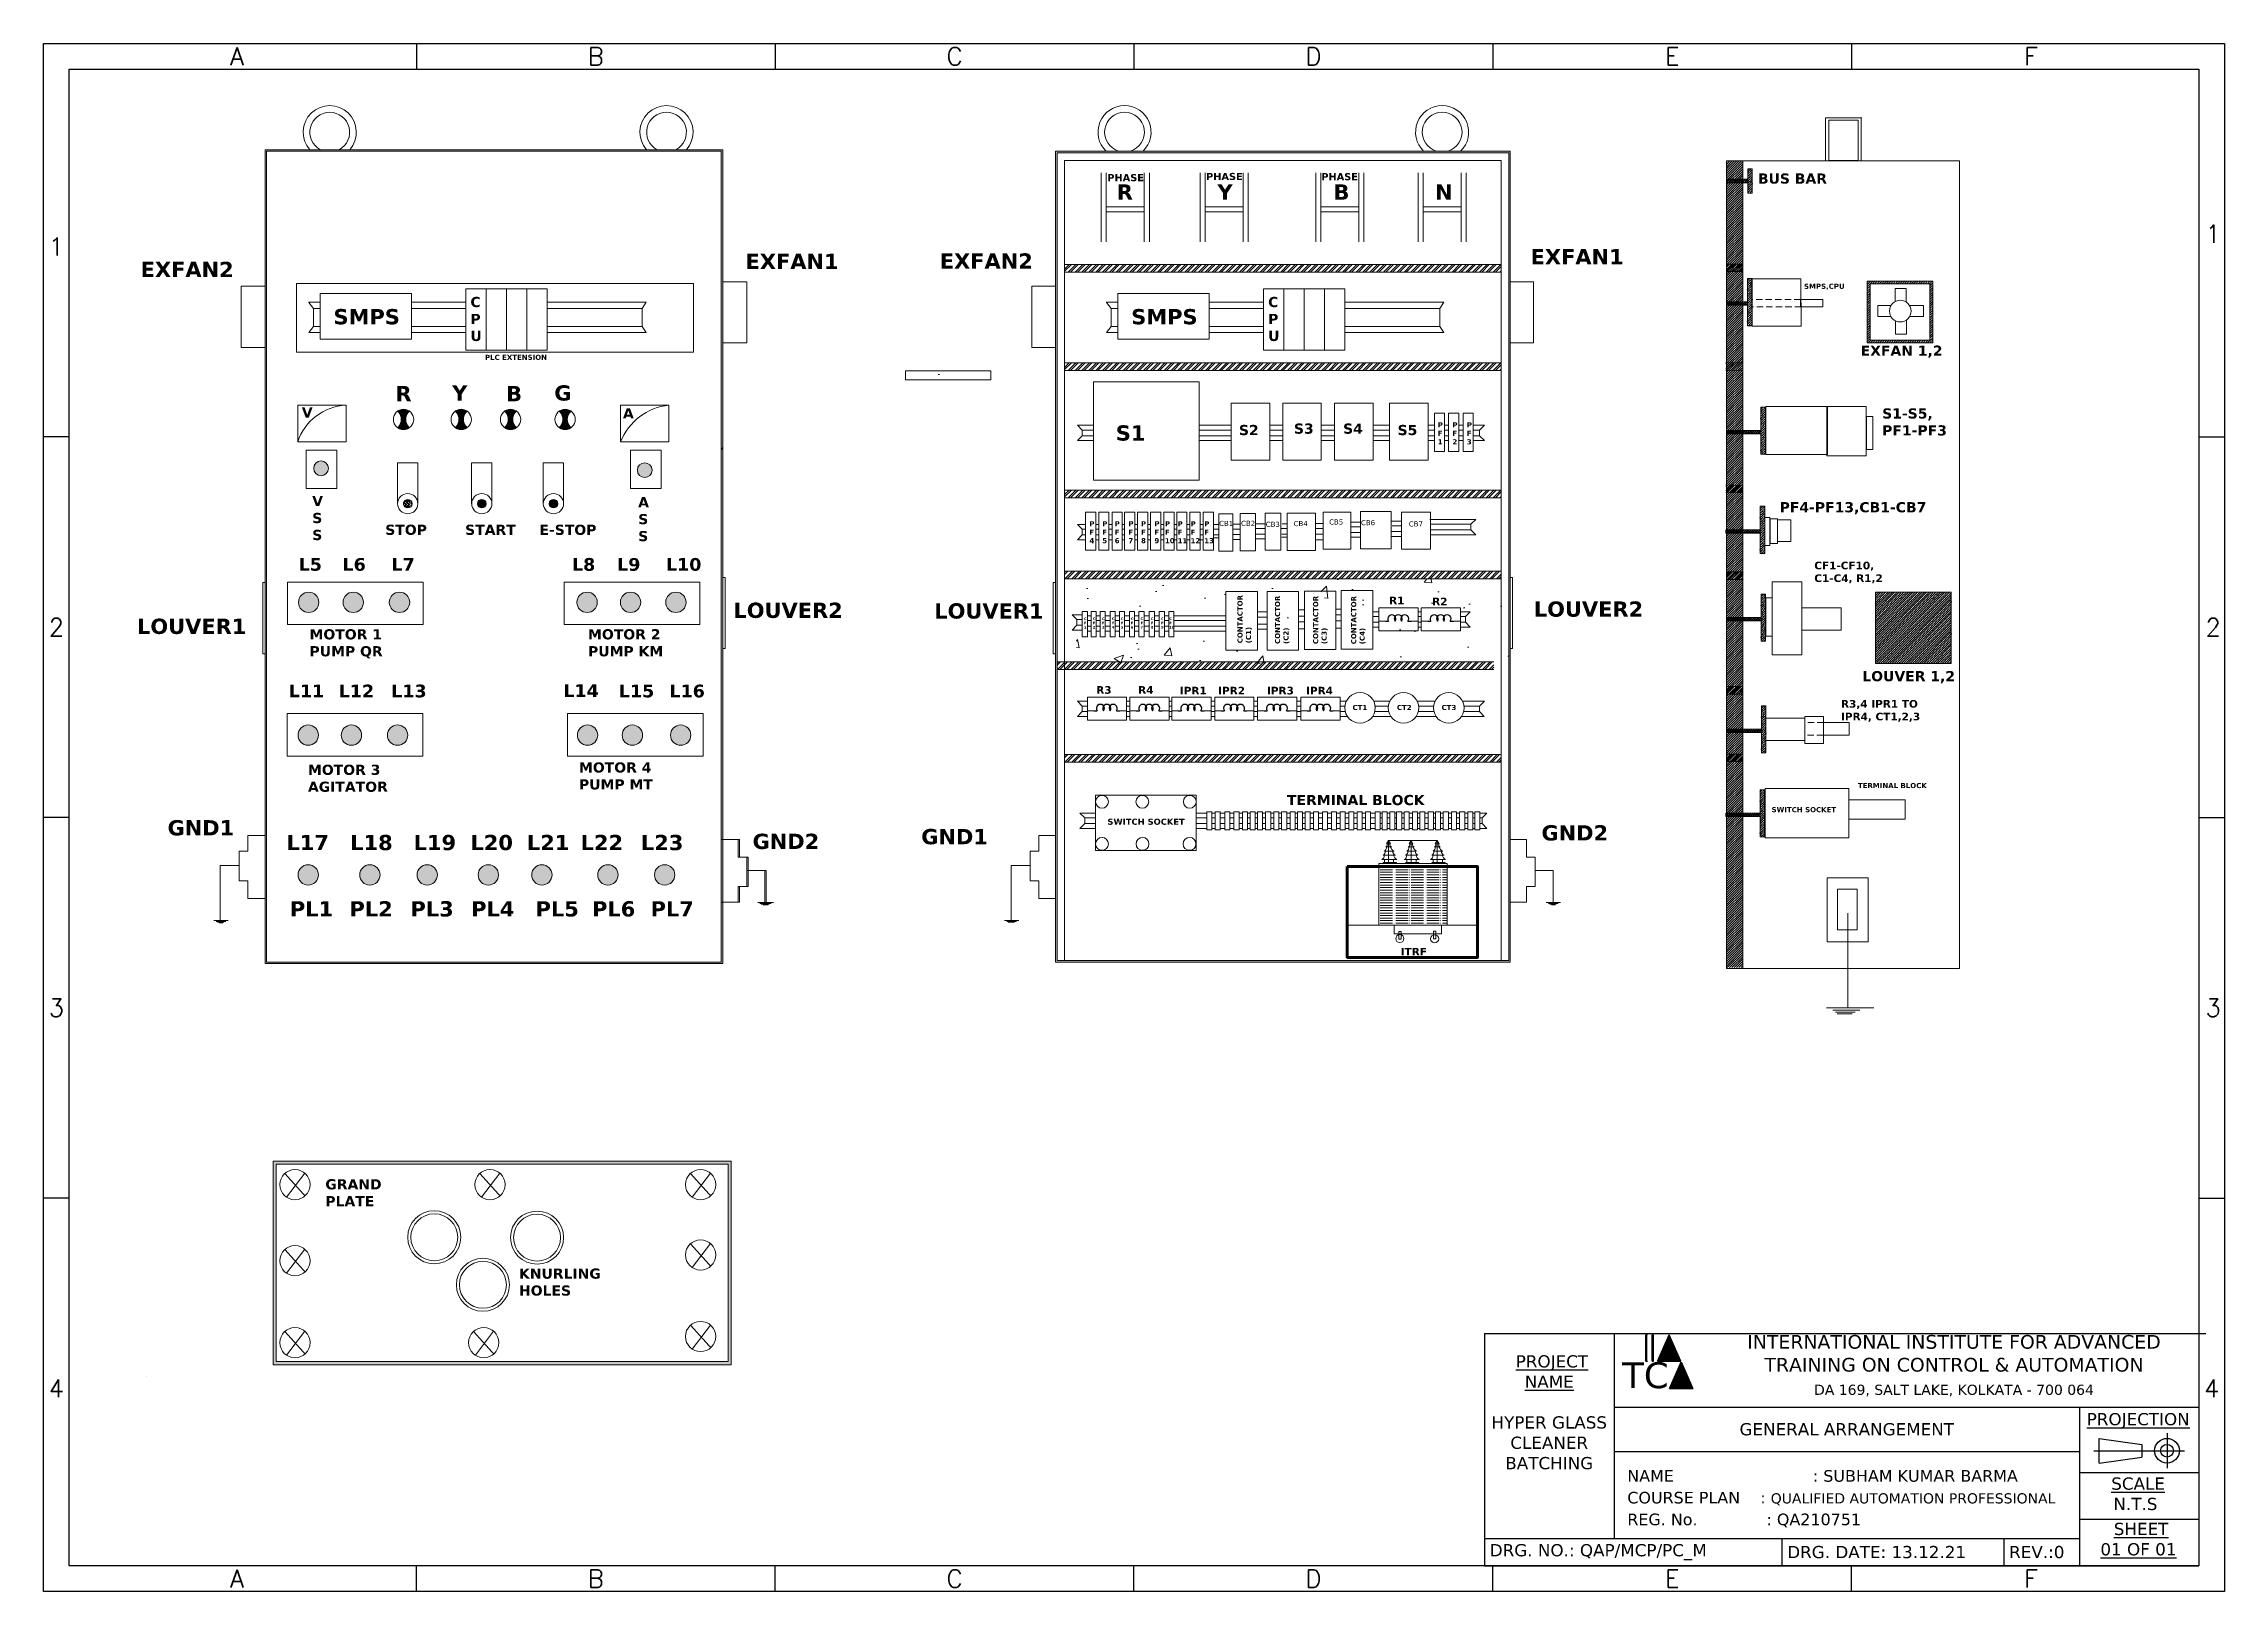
# Model space of a CAD drawing. Header units: millimetres. Extents: x -9791142 to 63260, y -4809864 to 11955173.
# Drawn here: x 13476 to 17763, y -10919 to -7876 of the extents above; entities that cross this region are included whole.
import ezdxf
from ezdxf.enums import TextEntityAlignment as Align

# ---------------------------------------------------------------- set-up
doc = ezdxf.new("R2010")
doc.units = ezdxf.units.MM
doc.header["$LTSCALE"] = 5
doc.linetypes.add('ACAD_ISO04W100', pattern=[15, 12, -3])
doc.linetypes.add('DASHED', pattern=[0.75, 0.5, -0.25])
doc.styles.add('style2', font='verdana.ttf')

msp = doc.modelspace()

# ---------------------------------------------------------------- texts
at = {"color": 140, "style": 'style2'}
msp.add_text('TC', height=50.87, dxfattribs=at).set_placement((16625.1, -10519.1), align=Align.CENTER)
at = {"color": 2, "char_height": 35, "attachment_point": 5, "style": 'style2'}
for s, insert, width in [('{\\Fromans|c0;A}', (13856.5, -7900.7), 705.35), ('{\\Fromans|c0;B}', (14561.8, -7900.7), 705.35), ('{\\Fromans|c0;C}', (15267.2, -7900.7), 705.35), ('{\\Fromans|c0;D}', (15972.5, -7900.7), 705.35), ('{\\Fromans|c0;E}', (16677.9, -7900.7), 705.35), ('\\pxqc;{\\Fromans|c0;F}', (17383.2, -7900.7), 705.35), ('{\\Fromans|c0;1}', (13501.3, -8274.8), 50), ('{\\Fromans|c0;1}', (17741.3, -8249.8), 50), ('{\\Fromans|c0;2}', (13501.3, -9023.1), 50), ('{\\Fromans|c0;2}', (17741.3, -9023.1), 50), ('{\\Fromans|c0;3}', (13501.3, -9771.3), 50), ('{\\Fromans|c0;3}', (17741.3, -9771.3), 50), ('{\\Fromans|c0;4}', (13501.3, -10519.6), 50), ('{\\Fromans|c0;4}', (17738.4, -10519.6), 50), ('{\\Fromans|c0;A}', (13856.5, -10893.7), 705.35), ('{\\Fromans|c0;B}', (14561.8, -10893.7), 705.35), ('{\\Fromans|c0;C}', (15267.2, -10893.7), 705.35), ('{\\Fromans|c0;D}', (15972.5, -10893.7), 705.35), ('{\\Fromans|c0;E}', (16677.9, -10893.7), 705.35), ('\\pxqc;{\\Fromans|c0;F}', (17383.2, -10893.7), 705.35)]:
    msp.add_mtext(s, dxfattribs=dict(at, insert=insert, width=width))
at = {"lineweight": 9, "ltscale": 5, "attachment_point": 1}
for s, width, insert, char_height in [('{\\fVerdana|b1|i0|c0|p34;PHASE}', 71.102, (15567.4, -8132.2), 14), ('{\\fVerdana|b1|i0|c0|p34;PHASE}', 72.624, (15761.5, -8129.9), 14), ('{\\fVerdana|b1|i0|c0|p34;PHASE}', 72.624, (15988.1, -8130.3), 14), ('{\\fVerdana|b1|i0|c0|p34;BUS BAR}', 139.026, (16846.4, -8131), 20), ('{\\fVerdana|b1|i0|c0|p34;R}', 47.412, (15585.9, -8152.5), 30), ('{\\fVerdana|b1|i0|c0|p34;Y}', 47.412, (15784, -8152.5), 30), ('{\\fVerdana|b1|i0|c0|p34;B}', 47.412, (16011.9, -8152.5), 30), ('{\\fVerdana|b1|i0|c0|p34;N}', 47.412, (16211.7, -8152.5), 30), ('{\\fVerdana|b1|i0|c0|p34;EXFAN2}', 90.299, (13667, -8304.7), 30), ('{\\fVerdana|b1|i0|c0|p34;EXFAN1}', 90.299, (14856.2, -8289), 30), ('{\\fVerdana|b1|i0|c0|p34;EXFAN2}', 90.299, (15238, -8288.1), 30), ('{\\fVerdana|b1|i0|c0|p34;EXFAN1}', 90.299, (16399.5, -8279.7), 30), ('{\\fVerdana|b1|i0|c0|p34;SMPS,CPU}', 40.317, (16936.9, -8347.8), 10), ('{\\fVerdana|b1|i0|c0|p34;SMPS}', 128.796, (14046.2, -8397.6), 30), ('{\\fVerdana|b1|i0|c0|p34;C\\PP\\PU}', 21.028, (14315.3, -8373.7), 20), ('{\\fVerdana|b1|i0|c0|p34;SMPS}', 128.796, (15614.4, -8397.6), 30), ('{\\fVerdana|b1|i0|c0|p34;C\\PP\\PU}', 21.028, (15883.5, -8373.7), 20), ('{\\fVerdana|b1|i0|c0|p34;PLC EXTENSION}', 314.683, (14344, -8487.5), 10), ('{\\fVerdana|b1|i0|c0|p34;EXFAN 1,2}', 231.231, (17048.3, -8469.4), 20), ('{\\fVerdana|b1|i0|c0|p34;R}', 58.758, (14168, -8548.8), 30), ('{\\fVerdana|b1|i0|c0|p34;Y}', 58.758, (14279.5, -8547.5), 30), ('{\\fVerdana|b1|i0|c0|p34;B}', 58.758, (14385.4, -8548.8), 30), ('{\\fVerdana|b1|i0|c0|p34;G}', 58.758, (14480.2, -8547.5), 30), ('{\\fVerdana|b1|i0|c0|p34;V}', 58.758, (13983.9, -8590.8), 20), ('{\\fVerdana|b1|i0|c0|p34;A}', 58.758, (14615.2, -8592.5), 20), ('{\\fVerdana|b1|i0|c0|p34;S1}', 143.723, (15584, -8626.2), 30), ('{\\fVerdana|b1|i0|c0|p34;S2}', 54.532, (15826.1, -8625.4), 20), ('{\\fVerdana|b1|i0|c0|p34;S3}', 54.532, (15934.2, -8622.6), 20), ('{\\fVerdana|b1|i0|c0|p34;S4}', 54.532, (16030.9, -8622.6), 20), ('{\\fVerdana|b1|i0|c0|p34;S5}', 54.532, (16138, -8625.4), 20), ('{\\fVerdana|b1|i0|c0|p34;P\\PF\\P1}', 13.27, (16217, -8620.2), 10), ('{\\fVerdana|b1|i0|c0|p34;P\\PF\\P2}', 13.27, (16245.8, -8620.2), 10), ('{\\fVerdana|b1|i0|c0|p34;P\\PF\\P3}', 13.27, (16274.1, -8620.2), 10), ('{\\fVerdana|b1|i0|c0|p34;V\\PS\\PS}', 63.476, (14004.3, -8765), 20), ('{\\fVerdana|b1|i0|c0|p34;A\\PS\\PS}', 63.476, (14645.1, -8767.3), 20), ('{\\fVerdana|b1|i0|c0|p34;STOP}', 97.231, (14147.9, -8821.5), 20), ('{\\fVerdana|b1|i0|c0|p34;START}', 97.231, (14304.9, -8821.5), 20), ('{\\fVerdana|b1|i0|c0|p34;E-STOP}', 97.231, (14451, -8821.5), 20), ('{\\fVerdana|b1|i0|c0|p34;P\\PF\\P4}', 13.27, (15532.1, -8814.6), 10), ('{\\fVerdana|b1|i0|c0|p34;P\\PF\\P5}', 13.27, (15557.4, -8814.6), 10), ('{\\fVerdana|b1|i0|c0|p34;P\\PF\\P6}', 13.27, (15581.8, -8814.6), 10), ('{\\fVerdana|b1|i0|c0|p34;P\\PF\\P7}', 13.27, (15608.8, -8814.6), 10), ('{\\fVerdana|b1|i0|c0|p34;P\\PF\\P8}', 13.27, (15633.6, -8814.6), 10), ('{\\fVerdana|b1|i0|c0|p34;P\\PF\\P9}', 13.27, (15660, -8814.6), 10), ('{\\fVerdana|b1|i0|c0|p34;P\\PF\\P10}', 13.27, (15680.6, -8814.7), 10), ('{\\fVerdana|b1|i0|c0|p34;P\\PF\\P11}', 13.27, (15705.6, -8814.7), 10), ('{\\fVerdana|b1|i0|c0|p34;P\\PF\\P12}', 13.27, (15731.1, -8814.7), 10), ('{\\fVerdana|b1|i0|c0|p34;P\\PF\\P13}', 13.27, (15758, -8814.7), 10), ('{\\fVerdana|b0|i0|c0|p34;CB1}', 49.619, (15787.1, -8814), 10), ('{\\fVerdana|b0|i0|c0|p34;CB2}', 56.696, (15830.2, -8813.8), 10), ('{\\fVerdana|b0|i0|c0|p34;CB3}', 60.243, (15878.8, -8815.8), 10), ('{\\fVerdana|b0|i0|c0|p34;CB4}', 49.619, (15933.6, -8814.3), 10), ('{\\fVerdana|b0|i0|c0|p34;CB5}', 56.696, (16003.4, -8811.2), 10), ('{\\fVerdana|b0|i0|c0|p34;CB6}', 60.243, (16066, -8812.5), 10), ('{\\fVerdana|b0|i0|c0|p34;CB7}', 60.243, (16160.1, -8815), 10), ('{\\fVerdana|b1|i0|c0|p34;L5}', 70.177, (13977.6, -8887.1), 25), ('{\\fVerdana|b1|i0|c0|p34;L6}', 70.177, (14063.9, -8887.1), 25), ('{\\fVerdana|b1|i0|c0|p34;L7}', 70.177, (14160.2, -8887.1), 25), ('{\\fVerdana|b1|i0|c0|p34;L8}', 70.177, (14515, -8887.1), 25), ('{\\fVerdana|b1|i0|c0|p34;L9}', 70.177, (14603.8, -8887.1), 25), ('{\\fVerdana|b1|i0|c0|p34;L10}', 70.177, (14699.8, -8887.1), 25), ('{\\fVerdana|b1|i0|c0|p34;R1}', 46.005, (16121.3, -8963.1), 15), ('{\\fVerdana|b1|i0|c0|p34;R2}', 46.005, (16206, -8965), 15), ('{\\fVerdana|b1|i0|c0|p34;MOTOR 1\\PPUMP QR}', 508.496, (13999, -9027), 20), ('{\\fVerdana|b1|i0|c0|p34;MOTOR 2\\PPUMP KM}', 508.496, (14546.5, -9027), 20), ('{\\fVerdana|b1|i0|c0|p34;C\\PF\\P1}', 7.77, (15521.6, -9004), 5), ('{\\fVerdana|b1|i0|c0|p34;C\\PF\\P2}', 7.77, (15538.9, -9004), 5), ('{\\fVerdana|b1|i0|c0|p34;C\\PF\\P3}', 7.77, (15557, -9004), 5), ('{\\fVerdana|b1|i0|c0|p34;C\\PF\\P4}', 7.77, (15576.3, -9004), 5), ('{\\fVerdana|b1|i0|c0|p34;C\\PF\\P5}', 7.77, (15594, -9004), 5), ('{\\fVerdana|b1|i0|c0|p34;C\\PF\\P6}', 7.77, (15613.6, -9004), 5), ('{\\fVerdana|b1|i0|c0|p34;C\\PF\\P7}', 7.77, (15632.7, -9004), 5), ('{\\fVerdana|b1|i0|c0|p34;C\\PF\\P8}', 7.77, (15653, -9004), 5), ('{\\fVerdana|b1|i0|c0|p34;C\\PF\\P9}', 7.77, (15673.2, -9004), 5), ('{\\fVerdana|b1|i0|c0|p34;C\\PF\\P10}', 7.77, (15689.2, -9004), 5), ('{\\fVerdana|b1|i0|c0|p34;LOUVER 1,2}', 187.239, (17051.6, -9109.3), 20), ('{\\fVerdana|b1|i0|c0|p34;L11}', 70.177, (13958.4, -9135.8), 25), ('{\\fVerdana|b1|i0|c0|p34;L12}', 70.177, (14056.4, -9136), 25), ('{\\fVerdana|b1|i0|c0|p34;L13}', 70.177, (14159.6, -9136), 25), ('{\\fVerdana|b1|i0|c0|p34;L14}', 70.177, (14498.1, -9135.3), 25), ('{\\fVerdana|b1|i0|c0|p34;L15}', 70.177, (14607, -9136), 25), ('{\\fVerdana|b1|i0|c0|p34;L16}', 70.177, (14706.6, -9136), 25), ('{\\fVerdana|b1|i0|c0|p34;R3}', 46.005, (15545.6, -9138.9), 15), ('{\\fVerdana|b1|i0|c0|p34;R4}', 46.005, (15628, -9138.9), 15), ('{\\fVerdana|b1|i0|c0|p34;IPR1}', 46.005, (15709.9, -9140.2), 15), ('{\\fVerdana|b1|i0|c0|p34;IPR2}', 46.005, (15785.2, -9140.2), 15), ('{\\fVerdana|b1|i0|c0|p34;IPR3}', 46.005, (15881.2, -9140.2), 15), ('{\\fVerdana|b1|i0|c0|p34;IPR4}', 46.005, (15958.1, -9140.2), 15), ('{\\fVerdana|b1|i0|c0|p34;CT1}', 29.065, (16049.5, -9175.9), 10), ('{\\fVerdana|b1|i0|c0|p34;CT2}', 29.065, (16136.7, -9175.9), 10), ('{\\fVerdana|b1|i0|c0|p34;CT3}', 29.065, (16224.5, -9175.9), 10), ('{\\fVerdana|b1|i0|c0|p34;MOTOR 3\\PAGITATOR}', 508.496, (13995.9, -9293.4), 20), ('{\\fVerdana|b1|i0|c0|p34;MOTOR 4\\PPUMP MT}', 508.496, (14528.7, -9288.8), 20), ('{\\fVerdana|b1|i0|c0|p34;TERMINAL BLOCK}', 301.092, (15920.6, -9352.9), 20), ('{\\fVerdana|b1|i0|c0|p34;GND1}', 90.299, (13719.9, -9402.4), 30), ('{\\fVerdana|b1|i0|c0|p34;L17}', 109.621, (13953.6, -9431.4), 30), ('{\\fVerdana|b1|i0|c0|p34;L18}', 109.621, (14079, -9431.4), 30), ('{\\fVerdana|b1|i0|c0|p34;L19}', 109.621, (14203.7, -9431.4), 30), ('{\\fVerdana|b1|i0|c0|p34;L20}', 109.621, (14315.4, -9431.4), 30), ('{\\fVerdana|b1|i0|c0|p34;L21}', 109.621, (14426.3, -9431.4), 30), ('{\\fVerdana|b1|i0|c0|p34;L22}', 109.621, (14531.9, -9431.4), 30), ('{\\fVerdana|b1|i0|c0|p34;L23}', 109.621, (14650.4, -9431.4), 30), ('{\\fVerdana|b1|i0|c0|p34;GND2}', 90.299, (14870, -9429.1), 30), ('{\\fVerdana|b1|i0|c0|p34;GND1}', 90.299, (15201.6, -9419.8), 30), ('{\\fVerdana|b1|i0|c0|p34;SWITCH SOCKET}', 309.169, (15567.6, -9399.5), 12), ('{\\fVerdana|b1|i0|c0|p34;GND2}', 90.299, (16420.8, -9412.4), 30), ('{\\fVerdana|b1|i0|c0|p34;PL1}', 109.621, (13960.4, -9561.8), 30), ('{\\fVerdana|b1|i0|c0|p34;PL2}', 109.621, (14077.6, -9561.8), 30), ('{\\fVerdana|b1|i0|c0|p34;PL3}', 109.621, (14197.4, -9561.8), 30), ('{\\fVerdana|b1|i0|c0|p34;PL4}', 109.621, (14316.7, -9561.8), 30), ('{\\fVerdana|b1|i0|c0|p34;PL5}', 109.621, (14443.4, -9561.8), 30), ('{\\fVerdana|b1|i0|c0|p34;PL6}', 109.621, (14554.4, -9561.8), 30), ('{\\fVerdana|b1|i0|c0|p34;PL7}', 109.621, (14669.5, -9561.8), 30), ('{\\fVerdana|b1|i0|c0|p34;ITRF}', 149.191, (16144.1, -9653.5), 15), ('{\\fVerdana|b1|i0|c0|p34;GRAND PLATE}', 149.446, (14030.1, -10108.3), 20), ('{\\fVerdana|b1|i0|c0|p34;KNURLING HOLES}', 149.446, (14410.9, -10283.9), 20)]:
    msp.add_mtext_dynamic_manual_height_columns(s, width=width, gutter_width=12.5, heights=[0], dxfattribs=dict(at, insert=insert, char_height=char_height))
at = {"linetype": 'ACAD_ISO04W100', "lineweight": 9, "ltscale": 5, "attachment_point": 1}
for s, width, insert, char_height in [('{\\fVerdana|b1|i0|c0|p34;S1-S5, PF1-PF3}', 113.066, (17090.6, -8592.8), 20), ('{\\fVerdana|b1|i0|c0|p34;PF4-PF13,CB1-CB7}', 154.929, (16889, -8777.2), 20), ('{\\fVerdana|b1|i0|c0|p34;CF1-CF10, C1-C4, R1,2}', 177.974, (16957.2, -8894.2), 15), ('{\\fVerdana|b1|i0|c0|p34;R3,4 IPR1 TO IPR4, CT1,2,3}', 196.731, (17009.7, -9166.2), 15), ('{\\fVerdana|b1|i0|c0|p34;TERMINAL BLOCK}', 164.283, (17043, -9329.4), 10), ('{\\fVerdana|b1|i0|c0|p34;SWITCH SOCKET}', 147.854, (16873.3, -9376.8), 10)]:
    msp.add_mtext_dynamic_manual_height_columns(s, width=width, gutter_width=12.5, heights=[0], dxfattribs=dict(at, insert=insert, char_height=char_height))
at = {"lineweight": 9, "ltscale": 5, "char_height": 30, "width": 90.299, "attachment_point": 1}
for s, insert in [('{\\fVerdana|b1|i0|c0|p34;LOUVER2}', (14832.3, -8974.8)), ('{\\fVerdana|b1|i0|c0|p34;LOUVER1}', (15227.2, -8976.1)), ('{\\fVerdana|b1|i0|c0|p34;LOUVER2}', (16405.8, -8972.4)), ('{\\fVerdana|b1|i0|c0|p34;LOUVER1}', (13659.9, -9006.3))]:
    msp.add_mtext(s, dxfattribs=dict(at, insert=insert))
at = {"lineweight": 9, "ltscale": 5, "char_height": 10, "attachment_point": 1, "rotation": 90}
for s, width, insert in [('{\\fVerdana|b1|i0|c0|p34;CONTACTOR (C1)}', 43.849, (15823.2, -9054.7)), ('{\\fVerdana|b1|i0|c0|p34;CONTACTOR (C2)}', 106.272, (15897, -9056)), ('{\\fVerdana|b1|i0|c0|p34;CONTACTOR (C3)}', 87.849, (15971.9, -9056.3)), ('{\\fVerdana|b1|i0|c0|p34;CONTACTOR (C4)}', 62.043, (16046.7, -9056.6))]:
    msp.add_mtext_dynamic_manual_height_columns(s, width=width, gutter_width=12.5, heights=[0], dxfattribs=dict(at, insert=insert))
at = {"color": 140, "width": 963.119, "attachment_point": 2, "style": 'style2'}
for s, insert, char_height in [('INTERNATIONAL INSTITUTE FOR ADVANCED\\PTRAINING ON CONTROL & AUTOMATION', (17231.8, -10414.6), 27), ('DA 169, SALT LAKE, KOLKATA - 700 064', (17231.8, -10512.3), 20)]:
    msp.add_mtext(s, dxfattribs=dict(at, insert=insert, char_height=char_height))
at = {"color": 211, "char_height": 24, "style": 'style2'}
for s, insert, width, attachment_point in [('\\pxqc;\\P {\\LPROJECT\\PNAME} \\P\\PHYPER GLASS CLEANER BATCHING', (16308.7, -10546.7), 254.85, 4), ('\\pxqc;GENERAL ARRANGEMENT', (17021, -10600.1), 914.86, 5), ('\\pxqc;{\\LPROJECTION} ', (17594, -10583.4), 235, 5), (' {\\LSCALE} \\PN.T.S\\P ', (17588.5, -10747), 235, 5), (' {\\LSHEET\\P01 OF 01\\P} ', (17594.4, -10836.1), 235, 5), (' DRG. NO.: QAP/MCP/PC_M', (16308.7, -10841.6), 579.277, 4), (' DRG. DATE: 13.12.21', (16893.5, -10841.6), 457.43, 4), (' REV.:0 ', (17329.8, -10841.6), 457.43, 4)]:
    msp.add_mtext(s, dxfattribs=dict(at, insert=insert, width=width, attachment_point=attachment_point))
at = {"color": 211, "insert": (16498.4, -10736.4), "char_height": 22.8, "width": 1173.883, "attachment_point": 4, "line_spacing_factor": 1.125, "style": 'style2'}
msp.add_mtext('^INAME^I^I^I: SUBHAM KUMAR BARMA\\P^ICOURSE PLAN    : {\\H0.87719x;QUALIFIED AUTOMATION PROFESSIONAL}              \\P^IREG. No.^I^I: QA210751', dxfattribs=at)

# ---------------------------------------------------------------- blocks, each defined once
blk = doc.blocks.new('Inductor')
at = {"color": 7}
for p, q in [((0, 0), (0.05, 0)), ((0.35, 0), (0.4, 0))]:
    blk.add_line(p, q, dxfattribs=at)
for centre in [(0.1, 0.0375), (0.2, 0.0375), (0.3, 0.0375)]:
    blk.add_arc(centre, 0.0625, 323.1301, 216.8699, dxfattribs=at)

# ---------------------------------------------------------------- hatches: boundary and pattern name
at = {"lineweight": 9, "ltscale": 5}
h = msp.add_hatch(color=256, dxfattribs=at)
h.set_gradient(color1=(99, 100, 102), color2=(147, 149, 152), name='INVCYLINDER')
h.paths.add_polyline_path([(14811.5, -9684.3), (14811.5, -8084.3), (13911.5, -8084.3), (13911.5, -9684.3)])
h.paths.add_polyline_path([(14808.5, -9681.3), (14808.5, -8087.3), (13914.5, -8087.3), (13914.5, -9681.3)], flags=16)
h = msp.add_hatch(color=256, dxfattribs=at)
h.set_gradient(color1=(147, 149, 152), color2=(199, 200, 202), tint=1)
h.paths.add_polyline_path([(15465.5, -8087.3), (15465.5, -9681.3), (16359.5, -9681.3), (16359.5, -8087.3)])
h.paths.add_polyline_path([(16356.5, -8090.3), (16356.5, -9678.3), (15468.5, -9678.3), (15468.5, -8090.3)], flags=16)
h = msp.add_hatch(color=256, dxfattribs=at)
h.set_gradient(color1=(99, 100, 102), color2=(199, 200, 202), tint=1, name='INVCYLINDER')
h.paths.add_polyline_path([(15465.5, -8087.3), (15465.5, -9681.3), (16359.5, -9681.3), (16359.5, -8087.3)])
h.paths.add_polyline_path([(16356.5, -8090.3), (16356.5, -9678.3), (15468.5, -9678.3), (15468.5, -8090.3)], flags=16)
at = {"lineweight": 9, "ltscale": 5, "true_color": 0x991b1e}
h = msp.add_hatch(dxfattribs=at)
h.set_pattern_fill('ANSI31', color=244)
h.paths.add_polyline_path([(16816.4, -8106.6), (16784.6, -8106.6), (16784.6, -9692.1), (16816.4, -9692.1)])
h.paths.add_polyline_path([(16816.4, -8106.4), (16784.6, -8106.4), (16784.6, -8106.6), (16816.4, -8106.6)])
at = {"lineweight": 9, "ltscale": 5, "true_color": 0xf8d731}
h = msp.add_hatch(dxfattribs=at)
h.set_pattern_fill('ANSI37', color=40)
h.set_pattern_definition([(45, (0.3207, 162.7467), (-2.24506403, 2.24506403), []), (135, (0.3207, 162.7467), (-2.24506403, -2.24506403), [])])
h.paths.add_polyline_path([(16785, -8142.5), (16785, -8149.1), (16826.2, -8149.1), (16826.2, -8142.5)])
h = msp.add_hatch(dxfattribs=at)
h.set_pattern_fill('ANSI36', color=40)
h.set_pattern_definition([(45, (0.234, -20.5862), (1.683798, 6.1739261), [7.9375, -1.5875, 0, -1.5875])])
h.paths.add_polyline_path([(16826.3, -8169.9), (16835.2, -8169.9), (16835.2, -8121.8), (16826.3, -8121.8)])
at = {"lineweight": 9, "ltscale": 5}
h = msp.add_hatch(dxfattribs=at)
h.set_pattern_fill('ANSI32', color=256, style=0)
h.paths.add_polyline_path([(15483.3, -8310), (15483.3, -8325), (16341.6, -8325), (16341.6, -8310)])
h = msp.add_hatch(dxfattribs=at)
h.set_pattern_fill('ANSI32', color=256, style=0)
h.set_pattern_definition([(45, (779.024, 0.938), (-6.735192, 6.735192), []), (45, (783.514, 0.938), (-6.735192, 6.735192), [])])
h.paths.add_polyline_path([(16784.4, -8309), (16784.4, -8324), (16816.5, -8324), (16816.5, -8309)])
at = {"lineweight": 9, "ltscale": 5, "true_color": 0xf8d731}
h = msp.add_hatch(dxfattribs=at)
h.set_pattern_fill('ANSI36', color=40)
h.set_pattern_definition([(45, (-0.0043, -261.339), (1.683798, 6.1739261), [7.9375, -1.5875, 0, -1.5875])])
h.paths.add_polyline_path([(16826.1, -8430.5), (16835, -8430.5), (16835, -8337.8), (16826.1, -8337.8)])
h = msp.add_hatch(dxfattribs=at)
h.set_pattern_fill('ANSI35', color=40)
h.set_pattern_definition([(45, (-16.321, -201.2056), (-4.490128, 4.490128), []), (45, (-11.831, -201.2056), (-4.490128, 4.490128), [7.9375, -1.5875, 0, -1.5875])])
h.paths.add_polyline_path([(17061.3, -8464), (17190, -8464), (17190, -8343), (17061.3, -8343)])
h.paths.add_polyline_path([(17067, -8347.7), (17184.3, -8347.7), (17184.3, -8459), (17067, -8459)], flags=16)
h.paths.add_polyline_path([(17147.6, -8401.6, -1), (17105.1, -8401.6, -1)], flags=0)
h = msp.add_hatch(dxfattribs=at)
h.set_pattern_fill('ANSI37', color=40)
h.set_pattern_definition([(45, (0.0823, -78.0063), (-2.24506403, 2.24506403), []), (135, (0.0823, -78.0063), (-2.24506403, -2.24506403), [])])
h.paths.add_polyline_path([(16784.7, -8383.2), (16784.7, -8389.9), (16826, -8389.9), (16826, -8383.2)])
at = {"lineweight": 9, "ltscale": 5, "true_color": 0x991b1e}
h = msp.add_hatch(dxfattribs=at)
h.set_pattern_fill('AR-CONC', color=244)
h.paths.add_polyline_path([(15338.4, -8519), (15170.5, -8519), (15170.5, -8536.8), (15338.4, -8536.8)])
h = msp.add_hatch(dxfattribs=at)
h.set_pattern_fill('AR-CONC', color=244)
h.paths.add_polyline_path([(15338.4, -8519), (15170.5, -8519), (15170.5, -8536.8), (15338.4, -8536.8)])
at = {"lineweight": 9, "ltscale": 5}
h = msp.add_hatch(dxfattribs=at)
h.set_pattern_fill('ANSI32', color=256, style=0)
h.set_pattern_definition([(45, (0, -193.319), (-6.735192, 6.735192), []), (45, (4.49, -193.319), (-6.735192, 6.735192), [])])
h.paths.add_polyline_path([(15483.3, -8503.3), (15483.3, -8518.3), (16341.6, -8518.3), (16341.6, -8503.3)])
h = msp.add_hatch(dxfattribs=at)
h.set_pattern_fill('ANSI32', color=256, style=0)
h.set_pattern_definition([(45, (844.0775, -193.818), (-6.735192, 6.735192), []), (45, (848.568, -193.818), (-6.735192, 6.735192), [])])
h.paths.add_polyline_path([(16783.5, -8502.6), (16783.5, -8517.6), (16816.9, -8518.5), (16816.9, -8503.5)])
h = msp.add_hatch(color=256, dxfattribs=at)
h.set_gradient(color1=(241, 235, 31), color2=(244, 238, 81))
h.paths.add_polyline_path([(14178.5, -8614.5, -0.224931), (14171.2, -8630, 0.355799), (14196.4, -8630, -0.226054), (14189, -8614.5, -0.226054), (14196.4, -8598.9, 0.355799), (14171.2, -8599, -0.224931)])
h = msp.add_hatch(color=256, dxfattribs=at)
h.set_gradient(color1=(241, 235, 31), color2=(244, 238, 81))
h.paths.add_polyline_path([(14291.9, -8614.5, -0.224931), (14284.5, -8630, 0.355799), (14309.8, -8630, -0.226054), (14302.4, -8614.5, -0.226054), (14309.8, -8598.9, 0.355799), (14284.5, -8599, -0.224931)])
h = msp.add_hatch(color=256, dxfattribs=at)
h.set_gradient(color1=(241, 235, 31), color2=(244, 238, 81))
h.paths.add_polyline_path([(14388.8, -8614.5, -0.224931), (14381.5, -8630, 0.355799), (14406.8, -8630, -0.226054), (14399.4, -8614.5, -0.226054), (14406.8, -8598.9, 0.355799), (14381.5, -8599, -0.224931)])
h = msp.add_hatch(color=256, dxfattribs=at)
h.set_gradient(color1=(241, 235, 31), color2=(244, 238, 81))
h.paths.add_polyline_path([(14496.1, -8614.5, -0.224931), (14488.8, -8630, 0.355799), (14514.1, -8630, -0.226054), (14506.7, -8614.5, -0.226054), (14514.1, -8598.9, 0.355799), (14488.8, -8599, -0.224931)])
at = {"lineweight": 9, "ltscale": 5, "true_color": 0xf8d731}
h = msp.add_hatch(dxfattribs=at)
h.set_pattern_fill('ANSI36', color=40)
h.set_pattern_definition([(45, (26.0364, -514.2313), (1.683798, 6.1739261), [7.9375, -1.5875, 0, -1.5875])])
h.paths.add_polyline_path([(16852.1, -8683.4), (16861, -8683.4), (16861, -8590.7), (16852.1, -8590.7)])
h = msp.add_hatch(dxfattribs=at)
h.set_pattern_fill('ANSI37', color=40)
h.set_pattern_definition([(45, (26.123, -330.962), (-2.24506403, 2.24506403), []), (135, (26.123, -330.962), (-2.24506403, -2.24506403), [])])
h.paths.add_polyline_path([(16785, -8636.2), (16785, -8642.9), (16852, -8642.9), (16852, -8636.2)])
at = {"lineweight": 9, "ltscale": 5}
h = msp.add_hatch(color=256, dxfattribs=at)
h.set_gradient(color2=(0, 0, 0), name='INVCYLINDER')
h.paths.add_polyline_path([(14007.2, -8710.8, 1), (14036.2, -8710.8, 1)])
h.paths.add_polyline_path([(14643.5, -8714.3, 1), (14672.6, -8714.3, 1)])
h = msp.add_hatch(dxfattribs=at)
h.set_pattern_fill('ANSI32', color=256, style=0)
h.set_pattern_definition([(45, (843.839, -434.571), (-6.735192, 6.735192), []), (45, (848.329, -434.571), (-6.735192, 6.735192), [])])
h.paths.add_polyline_path([(16783.3, -8743.4), (16783.3, -8758.4), (16816.7, -8759.2), (16816.7, -8744.2)])
at = {"lineweight": 9, "ltscale": 5, "true_color": 0xcd2027}
h = msp.add_hatch(dxfattribs=at)
h.set_pattern_fill('GOST_WOOD', color=242, style=0)
h.set_pattern_definition([(90, (249.8844, -112.375), (6, -4e-16), [10, -2]), (90, (251.8844, -114.375), (6, -4e-16), [6, -1.5, 3, -1.5]), (90, (253.8844, -117.375), (6, -4e-16), [10, -2])])
h.paths.add_polyline_path([(14200.5, -8780.2, 1), (14183.5, -8780.2, 1)])
at = {"lineweight": 9, "ltscale": 5}
h = msp.add_hatch(color=256, dxfattribs=at)
h.set_gradient(color1=(19, 155, 72), color2=(19, 155, 72))
h.paths.add_polyline_path([(14329.2, -8780.2, 1), (14346.2, -8780.2, 1)])
h = msp.add_hatch(color=256, dxfattribs=at)
h.set_gradient(color1=(205, 32, 39), color2=(237, 31, 36))
h.paths.add_polyline_path([(14487, -8780.2, 1), (14470, -8780.2, 1)])
h = msp.add_hatch(dxfattribs=at)
h.set_pattern_fill('ANSI32', color=256, style=0)
h.set_pattern_definition([(45, (0, -443.507), (-6.735192, 6.735192), []), (45, (4.49, -443.507), (-6.735192, 6.735192), [])])
h.paths.add_polyline_path([(15483.3, -8753.5), (15483.3, -8768.5), (16341.6, -8768.5), (16341.6, -8753.5)])
at = {"lineweight": 9, "ltscale": 5, "true_color": 0xf8d731}
h = msp.add_hatch(dxfattribs=at)
h.set_pattern_fill('ANSI36', color=40)
h.set_pattern_definition([(45, (24.8514, -709.3832), (1.683798, 6.1739261), [7.9375, -1.5875, 0, -1.5875])])
h.paths.add_polyline_path([(16850.9, -8878.5), (16859.8, -8878.5), (16859.8, -8785.8), (16850.9, -8785.8)])
h = msp.add_hatch(dxfattribs=at)
h.set_pattern_fill('ANSI37', color=40)
h.set_pattern_definition([(45, (24.938, -526.1138), (-2.24506403, 2.24506403), []), (135, (24.938, -526.1138), (-2.24506403, -2.24506403), [])])
h.paths.add_polyline_path([(16783.8, -8831.4), (16783.8, -8838), (16850.8, -8838), (16850.8, -8831.4)])
at = {"lineweight": 9, "ltscale": 5}
h = msp.add_hatch(dxfattribs=at)
h.set_pattern_fill('ANSI32', color=256, style=0)
h.set_pattern_definition([(45, (0, 64.063), (-6.735192, 6.735192), []), (45, (4.49, 64.063), (-6.735192, 6.735192), [])])
h.paths.add_polyline_path([(16341.6, -8927.7), (16341.6, -8912.7), (15483.3, -8912.7), (15483.3, -8927.7)])
h = msp.add_hatch(dxfattribs=at)
h.set_pattern_fill('ANSI32', color=256, style=0)
h.set_pattern_definition([(45, (833.889, 62.558), (-6.735192, 6.735192), []), (45, (838.379, 62.558), (-6.735192, 6.735192), [])])
h.paths.add_polyline_path([(16817.5, -8929.2), (16817.5, -8914.2), (16784.6, -8914.2), (16784.6, -8929.2)])
h = msp.add_hatch(color=256, dxfattribs=at)
h.set_gradient(color2=(0, 0, 0))
h.paths.add_polyline_path([(14017.4, -8974.2, 1), (13977.4, -8974.2, 1)])
h.paths.add_polyline_path([(14105, -8974.2, 1), (14065, -8974.2, 1)])
h.paths.add_polyline_path([(14195.9, -8974.2, 1), (14155.9, -8974.2, 1)])
h.paths.add_polyline_path([(14525.6, -8974.2, 1), (14565.6, -8974.2, 1)])
h.paths.add_polyline_path([(14651, -8974.2, 1), (14611, -8974.2, 1)])
h.paths.add_polyline_path([(14740.1, -8974.2, 1), (14700.1, -8974.2, 1)])
h.paths.add_polyline_path([(13977.4, -9235.3, 1), (14017.4, -9235.3, 1)])
h.paths.add_polyline_path([(14062.2, -9235.3, 1), (14102.2, -9235.3, 1)])
h.paths.add_polyline_path([(14153, -9235.3, 1), (14193, -9235.3, 1)])
h.paths.add_polyline_path([(14566.5, -9235.3, 1), (14526.5, -9235.3, 1)])
h.paths.add_polyline_path([(14654.6, -9235.3, 1), (14614.6, -9235.3, 1)])
h.paths.add_polyline_path([(14749.6, -9235.3, 1), (14709.6, -9235.3, 1)])
at = {"lineweight": 9, "ltscale": 5, "true_color": 0x991b1e}
h = msp.add_hatch(dxfattribs=at)
h.set_pattern_fill('AR-CONC', color=244)
h.set_pattern_definition([(50, (23.32, -1.6), (182.1847, -15.9391), [19.05, -209.55]), (355, (23.32, -1.6), (-35.2434, 191.0568), [15.24, -167.6406]), (100.4514, (38.5, -2.93), (146.9412, 175.1178), [16.19, -178.0902]), (46.1842, (23.32, 49.2), (271.079, -42.0423), [28.575, -314.325]), (96.6356, (45.9, 45.7), (237.404, 247.426), [24.285, -267.1356]), (351.1842, (23.32, 49.2), (237.404, 247.426), [22.86, -251.4597]), (21, (48.72, 36.5), (151.6144, -102.2652), [19.05, -209.55]), (326, (48.72, 36.5), (61.802, 184.188), [15.24, -167.64]), (71.4514, (61.36, 27.97), (213.4164, 81.9228), [16.19, -178.09]), (37.5, (23.32, -1.606), (3.0886, 84.55504), [0, -165.608, 0, -170.18, 0, -168.275]), (7.5, (23.32, -1.61), (66.81966, 100.18057), [0, -97.028, 0, -161.798, 0, -64.135]), (327.5, (-33.32, -1.606), (135.5906, -5.72874), [0, -63.5, 0, -198.12, 0, -262.89]), (317.5, (-58.72, -1.61), (148.1292, 25.4265), [0, -82.55, 0, -131.572, 0, -186.69])])
h.paths.add_polyline_path([(16365, -8929.3), (15506.6, -8929.3), (15506.6, -9094.6), (16365, -9094.6)])
h.paths.add_polyline_path([(16331.9, -8993.6), (16322.5, -9003.1), (16322.5, -9014.2), (16331.9, -9023.6), (16312.6, -9023.6), (16312.6, -9030.7), (16235.6, -9030.7), (16235.6, -9023.6), (16229.4, -9023.6), (16229.4, -9030.7), (16152.4, -9030.7), (16152.4, -9023.6), (16140.2, -9023.6), (16140.2, -9066.9), (16078.2, -9066.9), (16078.2, -9025.6), (16067.7, -9025.6), (16067.7, -9067.9), (16005.7, -9067.9), (16005.7, -9027.2), (15994.3, -9027.2), (15994.3, -9068.8), (15932.3, -9068.8), (15932.3, -8953.8), (15994.3, -8953.8), (15994.3, -8989.6), (16005.7, -8989.6), (16005.7, -8952.9), (16067.7, -8952.9), (16067.7, -8988.2), (16078.2, -8988.2), (16078.2, -8951.9), (16140.2, -8951.9), (16140.2, -8993.6), (16152.4, -8993.6), (16152.4, -8985.7), (16229.4, -8985.7), (16229.4, -8993.6), (16235.6, -8993.6), (16235.6, -8985.7), (16312.6, -8985.7), (16312.6, -8993.6), (16321.1, -8993.6)], flags=16)
h.paths.add_polyline_path([(16279.9, -9012.3, -0.333333), (16279.9, -9002.8, 0.5), (16267.2, -9002.8, -0.333333), (16267.2, -9012.3, -2)], flags=0)
h.paths.add_polyline_path([(16196.8, -9012.3, -0.333333), (16196.8, -9002.8, 0.5), (16184.1, -9002.8, -0.333333), (16184.1, -9012.3, -2)], flags=0)
h.paths.add_polyline_path([(15913.3, -9068.8), (15851.3, -9068.8), (15851.3, -9027.4), (15839.9, -9027.4), (15839.9, -9053.1), (15803.9, -9053.1), (15803.9, -9026.3), (15794.6, -9026.3), (15794.6, -9052.8), (15758.6, -9052.8), (15758.6, -9026.4), (15748.2, -9026.4), (15748.2, -9052.8), (15712.2, -9052.8), (15712.2, -9030.6), (15701.7, -9030.6), (15698, -9030.6), (15698, -9042), (15688, -9042), (15688, -9030.6), (15679.5, -9030.6), (15679.5, -9042), (15669.5, -9042), (15669.5, -9030.6), (15659.9, -9030.6), (15659.9, -9042), (15649.9, -9042), (15649.9, -9030.6), (15639.6, -9030.6), (15639.6, -9042), (15629.6, -9042), (15629.6, -9030.6), (15620.8, -9030.6), (15620.8, -9042), (15610.8, -9042), (15610.8, -9030.6), (15601, -9030.6), (15601, -9042), (15591, -9042), (15591, -9030.6), (15583, -9030.6), (15583, -9042), (15573, -9042), (15573, -9030.6), (15563.4, -9030.6), (15563.4, -9042), (15553.4, -9042), (15553.4, -9030.6), (15545.4, -9030.6), (15545.4, -9042), (15535.4, -9042), (15535.4, -9030.6), (15528.2, -9030.6), (15528.2, -9042), (15518.2, -9042), (15518.2, -8992), (15528.2, -8992), (15528.2, -9000.6), (15535.4, -9000.6), (15535.4, -8992), (15545.4, -8992), (15545.4, -9000.6), (15553.4, -9000.6), (15553.4, -8992), (15563.4, -8992), (15563.4, -9000.6), (15573, -9000.6), (15573, -8992), (15583, -8992), (15583, -9000.6), (15591, -9000.6), (15591, -8992), (15601, -8992), (15601, -9000.6), (15610.8, -9000.6), (15610.8, -8992), (15620.8, -8992), (15620.8, -9000.6), (15629.6, -9000.6), (15629.6, -8992), (15639.6, -8992), (15639.6, -9000.6), (15649.9, -9000.6), (15649.9, -8992), (15659.9, -8992), (15659.9, -9000.6), (15669.5, -9000.6), (15669.5, -8992), (15679.5, -8992), (15679.5, -9000.6), (15688, -9000.6), (15688, -8992), (15698, -8992), (15698, -9000.6), (15712.2, -9000.6), (15712.2, -8967.8), (15748.2, -8967.8), (15748.2, -8993.5), (15758.6, -8993.5), (15758.6, -8967.8), (15794.6, -8967.8), (15794.6, -8995.1), (15803, -8995.1), (15803.9, -8995.1), (15803.9, -8968.1), (15839.9, -8968.1), (15839.9, -8996), (15851.3, -8996), (15851.3, -8953.8), (15913.3, -8953.8)], flags=16)
h.paths.add_polyline_path([(15687, -9028.6), (15699.3, -9028.6), (15699.3, -9001), (15687, -9001)], flags=8)
h.paths.add_polyline_path([(15671.3, -9028.5), (15679, -9028.5), (15679, -9000.9), (15671.3, -9000.9)], flags=8)
h.paths.add_polyline_path([(15651.1, -9028.5), (15658.9, -9028.5), (15658.9, -9000.9), (15651.1, -9000.9)], flags=8)
h.paths.add_polyline_path([(15630.8, -9028.4), (15638.6, -9028.4), (15638.6, -9000.9), (15630.8, -9000.9)], flags=8)
h.paths.add_polyline_path([(15611.7, -9028.5), (15619.5, -9028.5), (15619.5, -9000.9), (15611.7, -9000.9)], flags=8)
h.paths.add_polyline_path([(15592.1, -9028.4), (15599.9, -9028.4), (15599.9, -9000.9), (15592.1, -9000.9)], flags=8)
h.paths.add_polyline_path([(15574.5, -9028.4), (15582.2, -9028.4), (15582.2, -9000.9), (15574.5, -9000.9)], flags=8)
h.paths.add_polyline_path([(15555.1, -9028.5), (15562.9, -9028.5), (15562.9, -9000.9), (15555.1, -9000.9)], flags=8)
h.paths.add_polyline_path([(15537, -9028.5), (15544.8, -9028.5), (15544.8, -9000.9), (15537, -9000.9)], flags=8)
h.paths.add_polyline_path([(15519.5, -9028.4), (15527.5, -9028.4), (15527.5, -9000.9), (15519.5, -9000.9)], flags=8)
h.paths.add_polyline_path([(16129.9, -9060.6), (16129.9, -8960.3), (16091.5, -8960.3), (16091.5, -9060.6)], flags=8)
h.paths.add_polyline_path([(16055.4, -9060.6), (16055.4, -8960), (16016.8, -8960), (16016.8, -9060.6)], flags=8)
h.paths.add_polyline_path([(15980.4, -9060.6), (15980.4, -8959.7), (15941.8, -8959.7), (15941.8, -9060.6)], flags=8)
h.paths.add_polyline_path([(15906.5, -9059.8), (15906.5, -8958.5), (15868.1, -8958.5), (15868.1, -9059.8)], flags=8)
h.paths.add_polyline_path([(16251.3, -8989.2), (16289.6, -8989.2), (16289.6, -8956.6), (16251.3, -8956.6)], flags=8)
h.paths.add_polyline_path([(16166.6, -8987), (16204.9, -8987), (16204.9, -8954.4), (16166.6, -8954.4)], flags=8)
h.paths.add_polyline_path([(15805.8, -9035.2), (15840.4, -9035.2), (15840.4, -8985.3), (15805.8, -8985.3)], flags=8)
h.paths.add_polyline_path([(15760.6, -9034.9), (15795.2, -9034.9), (15795.2, -8985), (15760.6, -8985)], flags=8)
h.paths.add_polyline_path([(15713, -9034.7), (15748, -9034.7), (15748, -8985), (15713, -8985)], flags=8)
at = {"lineweight": 9, "ltscale": 5, "true_color": 0xf8d731}
h = msp.add_hatch(dxfattribs=at)
h.set_pattern_fill('ANSI36', color=40)
h.set_pattern_definition([(45, (26.5166, -882.0603), (1.683798, 6.1739261), [7.9375, -1.5875, 0, -1.5875])])
h.paths.add_polyline_path([(16852.6, -9051.2), (16861.5, -9051.2), (16861.5, -8958.5), (16852.6, -8958.5)])
h = msp.add_hatch(dxfattribs=at)
h.set_pattern_fill('ANSI35', color=40)
h.paths.add_polyline_path([(17226.6, -8954.5), (17221.9, -8954.5), (17077.4, -8954.5), (17077.4, -9094.5), (17221.9, -9094.5), (17226.6, -9094.5)])
h = msp.add_hatch(dxfattribs=at)
h.set_pattern_fill('ANSI37', color=40)
h.set_pattern_definition([(45, (26.6032, -698.791), (-2.24506403, 2.24506403), []), (135, (26.6032, -698.791), (-2.24506403, -2.24506403), [])])
h.paths.add_polyline_path([(16785.5, -9004), (16785.5, -9010.7), (16852.5, -9010.7), (16852.5, -9004)])
at = {"lineweight": 9, "ltscale": 5}
h = msp.add_hatch(dxfattribs=at)
h.set_pattern_fill('ANSI32', color=256, style=0)
h.set_pattern_definition([(45, (-14.401, -114.616), (-6.735192, 6.735192), []), (45, (-9.911, -114.616), (-6.735192, 6.735192), [])])
h.paths.add_polyline_path([(16327.2, -9106.3), (16327.2, -9091.3), (15468.9, -9091.3), (15468.9, -9106.3)])
h = msp.add_hatch(dxfattribs=at)
h.set_pattern_fill('ANSI32', color=256, style=0)
h.set_pattern_definition([(45, (955.729, -163.513), (-6.735192, 6.735192), []), (45, (960.219, -163.513), (-6.735192, 6.735192), [])])
h.paths.add_polyline_path([(16816.5, -9154.7), (16816.5, -9139.7), (16784.6, -9139.7), (16784.6, -9154.7)])
at = {"lineweight": 9, "ltscale": 5, "true_color": 0xf8d731}
h = msp.add_hatch(dxfattribs=at)
h.set_pattern_fill('ANSI36', color=40)
h.set_pattern_definition([(45, (27.181, -1101.6224), (1.683798, 6.1739261), [7.9375, -1.5875, 0, -1.5875])])
h.paths.add_polyline_path([(16853.3, -9270.8), (16862.1, -9270.8), (16862.1, -9178.1), (16853.3, -9178.1)])
h = msp.add_hatch(dxfattribs=at)
h.set_pattern_fill('ANSI37', color=40)
h.set_pattern_definition([(45, (27.2676, -918.353), (-2.24506403, 2.24506403), []), (135, (27.2676, -918.353), (-2.24506403, -2.24506403), [])])
h.paths.add_polyline_path([(16786.1, -9223.6), (16786.1, -9230.2), (16853.2, -9230.2), (16853.2, -9223.6)])
at = {"lineweight": 9, "ltscale": 5}
h = msp.add_hatch(dxfattribs=at)
h.set_pattern_fill('ANSI32', color=256, style=0)
h.set_pattern_definition([(45, (0, -296.725), (-6.735192, 6.735192), []), (45, (4.49, -296.725), (-6.735192, 6.735192), [])])
h.paths.add_polyline_path([(16341.6, -9288.5), (16341.6, -9273.5), (15483.3, -9273.5), (15483.3, -9288.5)])
h = msp.add_hatch(dxfattribs=at)
h.set_pattern_fill('ANSI32', color=256, style=0)
h.set_pattern_definition([(45, (757.348, -295.32), (-6.735192, 6.735192), []), (45, (761.838, -295.32), (-6.735192, 6.735192), [])])
h.paths.add_polyline_path([(16816.9, -9287.4), (16816.9, -9272.4), (16784.7, -9272.4), (16784.7, -9287.4)])
at = {"lineweight": 9, "ltscale": 5, "true_color": 0xf8d731}
h = msp.add_hatch(dxfattribs=at)
h.set_pattern_fill('ANSI36', color=40)
h.set_pattern_definition([(45, (24.457, -1266.5253), (1.683798, 6.1739261), [7.9375, -1.5875, 0, -1.5875])])
h.paths.add_polyline_path([(16850.5, -9435.7), (16859.4, -9435.7), (16859.4, -9343), (16850.5, -9343)])
h = msp.add_hatch(dxfattribs=at)
h.set_pattern_fill('ANSI37', color=40)
h.set_pattern_definition([(45, (24.5437, -1083.2558), (-2.24506403, 2.24506403), []), (135, (24.5437, -1083.2558), (-2.24506403, -2.24506403), [])])
h.paths.add_polyline_path([(16783.4, -9388.5), (16783.4, -9395.1), (16850.4, -9395.1), (16850.4, -9388.5)])
at = {"lineweight": 9, "ltscale": 5}
h = msp.add_hatch(color=256, dxfattribs=at)
h.set_gradient(color1=(99, 100, 102), color2=(199, 200, 202), name='CYLINDER')
h.paths.add_polyline_path([(13976.5, -9510.1, 1), (14016.5, -9510.1, 1)])
h.paths.add_polyline_path([(14137.7, -9510.1, 1), (14097.7, -9510.1, 1)])
h.paths.add_polyline_path([(14250.4, -9510.1, 1), (14210.4, -9510.1, 1)])
h.paths.add_polyline_path([(14330.5, -9510.1, 1), (14370.5, -9510.1, 1)])
h.paths.add_polyline_path([(14475.8, -9510.1, 1), (14435.8, -9510.1, 1)])
h.paths.add_polyline_path([(14565.7, -9510.1, 1), (14605.7, -9510.1, 1)])
h.paths.add_polyline_path([(14717.2, -9510.1, 1), (14677.2, -9510.1, 1)])
h = msp.add_hatch(dxfattribs=at)
h.set_pattern_fill('ACAD_ISO04W100', color=256)
h.paths.add_polyline_path([(16235.6, -9493.6), (16101.2, -9493.6), (16101.2, -9608.7), (16235.6, -9608.7)])
h = msp.add_hatch(color=256, dxfattribs=at)
h.set_gradient(color1=(147, 149, 152), color2=(199, 200, 202), name='CYLINDER')
h.paths.add_polyline_path([(13927.7, -10073), (13927.7, -10473), (14827.7, -10473), (14827.7, -10073)])
h.paths.add_polyline_path([(14821.7, -10079), (14821.7, -10467), (13933.7, -10467), (13933.7, -10079)], flags=16)
h = msp.add_hatch(color=140)
h.paths.add_polyline_path([(16629.1, -10414), (16626.1, -10414), (16626.1, -10466.3), (16629.1, -10466.3)])
h.paths.add_polyline_path([(16641.4, -10414), (16638.4, -10414), (16638.4, -10466.3), (16641.4, -10466.3)])
for color, points in [(2, [(16672, -10414), (16649, -10466.3), (16695, -10466.3)]), (1, [(16695.4, -10467.3), (16672.4, -10519.6), (16718.4, -10519.6)])]:
    msp.add_hatch(color=color).paths.add_polyline_path(points)

# ---------------------------------------------------------------- linework, layer by layer
at = {"color": 6}
for p, q in [((14209.1, -7875.7), (14209.1, -7925.7)), ((14914.5, -7875.7), (14914.5, -7925.7)), ((15619.8, -7875.7), (15619.8, -7925.7)), ((16325.2, -7875.7), (16325.2, -7925.7)), ((17030.5, -7875.7), (17030.5, -7925.7)), ((13526.3, -8649), (13476.3, -8649)), ((17713.4, -8649), (17763.1, -8649)), ((13526.3, -9397.2), (13476.3, -9397.2)), ((17713.4, -9397.2), (17763.4, -9397.2)), ((13526.3, -10145.5), (13476.3, -10145.5)), ((17713.4, -10145.5), (17763.4, -10145.5)), ((14209.1, -10918.7), (14209.1, -10868.7)), ((14914.5, -10918.7), (14914.5, -10868.7)), ((15619.8, -10918.7), (15619.8, -10868.7)), ((16325.2, -10918.7), (16325.2, -10868.7)), ((17030.5, -10918.7), (17030.5, -10868.7))]:
    msp.add_line(p, q, dxfattribs=at)
at = {"lineweight": 9, "ltscale": 5}
for p, q in [((16979.4, -8021.5), (17050.6, -8021.5)), ((17049.6, -8021.9), (17049.6, -8106.7)), ((15555.4, -8129.8), (15555.4, -8265.4)), ((15565.4, -8129.8), (15565.4, -8265.4)), ((15640.1, -8129.8), (15640.1, -8265.4)), ((15650.1, -8129.8), (15650.1, -8265.4)), ((15749.8, -8129.8), (15749.8, -8265.4)), ((15759.8, -8129.8), (15759.8, -8265.4)), ((15834.5, -8129.8), (15834.5, -8265.4)), ((15844.5, -8129.8), (15844.5, -8265.4)), ((15977.2, -8129.8), (15977.2, -8265.4)), ((15987.2, -8129.8), (15987.2, -8265.4)), ((16061.9, -8129.8), (16061.9, -8265.4)), ((16071.9, -8129.8), (16071.9, -8265.4)), ((16178.3, -8129.8), (16178.3, -8265.4)), ((16188.3, -8129.8), (16188.3, -8265.4)), ((16263, -8129.8), (16263, -8265.4)), ((16273, -8129.8), (16273, -8265.4)), ((15565.4, -8196.3), (15640.1, -8196.3)), ((15565.4, -8206.3), (15640.1, -8206.3)), ((15759.8, -8196.3), (15834.5, -8196.3)), ((15759.8, -8206.3), (15834.5, -8206.3)), ((15987.2, -8196.3), (16061.9, -8196.3)), ((15987.2, -8206.3), (16061.9, -8206.3)), ((16188.3, -8196.3), (16263, -8196.3)), ((16188.3, -8206.3), (16263, -8206.3)), ((17116.2, -8357), (17137.8, -8357)), ((17116.2, -8383.7), (17116.2, -8357.4)), ((17137.8, -8357), (17137.8, -8383.3)), ((13997.5, -8384.6), (14006.9, -8396.5)), ((14006.9, -8396.5), (14006.6, -8431.9)), ((14006.9, -8396.5), (14019.8, -8396.5)), ((14199.8, -8396.5), (14306, -8396.5)), ((14346, -8396.5), (14346, -8396.5)), ((14386, -8396.5), (14386, -8396.5)), ((14426, -8396.5), (14426, -8396.5)), ((14466, -8396.5), (14653.2, -8396.5)), ((14653.1, -8396.6), (14652.8, -8431.9)), ((14660.6, -8384.1), (14653.1, -8396.6)), ((15565.6, -8384.6), (15575, -8396.5)), ((15575, -8396.5), (15574.7, -8431.9)), ((15575, -8396.5), (15587.9, -8396.5)), ((15767.9, -8396.5), (15874.2, -8396.5)), ((15914.2, -8396.5), (15914.2, -8396.5)), ((15954.2, -8396.5), (15954.2, -8396.5)), ((15994.2, -8396.5), (15994.2, -8396.5)), ((16034.2, -8396.5), (16221.4, -8396.5)), ((16221.3, -8396.6), (16220.9, -8431.9)), ((16228.8, -8384.1), (16221.3, -8396.6)), ((17081.8, -8412.4), (17081.8, -8390.9)), ((17082.1, -8390.9), (17108, -8390.9)), ((17144.5, -8390.7), (17171.6, -8390.7)), ((17172, -8390.7), (17172, -8412.2)), ((14006.6, -8431.9), (13997.5, -8443.5)), ((14019.8, -8431.9), (14006.6, -8431.9)), ((14306, -8431.9), (14199.8, -8431.9)), ((14346, -8431.9), (14346, -8431.9)), ((14386, -8431.9), (14386, -8431.9)), ((14426, -8431.9), (14426, -8431.9)), ((14652.8, -8431.9), (14466, -8431.9)), ((14652.8, -8431.9), (14661, -8443.6)), ((15574.7, -8431.9), (15565.6, -8443.5)), ((15587.9, -8431.9), (15574.7, -8431.9)), ((15874.2, -8431.9), (15767.9, -8431.9)), ((15914.2, -8431.9), (15914.2, -8431.9)), ((15954.2, -8431.9), (15954.2, -8431.9)), ((15994.2, -8431.9), (15994.2, -8431.9)), ((16220.9, -8431.9), (16034.2, -8431.9)), ((16220.9, -8431.9), (16229.1, -8443.6)), ((17108.4, -8412.4), (17082.1, -8412.4)), ((17116.9, -8447.1), (17116.9, -8419.8)), ((17138.4, -8419.3), (17138.4, -8447.1)), ((17172.4, -8412.2), (17145, -8412.2)), ((17138.4, -8447.1), (17116.9, -8447.1)), ((15508.6, -8626), (15518, -8635.5)), ((15508.6, -8656), (15518, -8646.6)), ((15748, -8656), (15810.9, -8656)), ((15748.1, -8635.5), (15810.9, -8635.5)), ((15748.2, -8646.6), (15810.9, -8646.6)), ((15755.9, -8626), (15810.9, -8626)), ((15887, -8626), (15912.1, -8626)), ((15887, -8635.5), (15912.1, -8635.5)), ((15887, -8646.6), (15912.1, -8646.6)), ((15887, -8656), (15912.1, -8656)), ((15988.1, -8626), (16013.7, -8626)), ((15988.1, -8635.5), (16013.7, -8635.5)), ((15988.1, -8646.6), (16013.7, -8646.6)), ((15988.1, -8656), (16013.7, -8656)), ((16089.7, -8626), (16122.2, -8626)), ((16089.7, -8635.5), (16122.2, -8635.5)), ((16089.7, -8646.6), (16122.2, -8646.6)), ((16089.7, -8656), (16122.2, -8656)), ((16198.2, -8646.6), (16204.6, -8646.6)), ((16299.1, -8635.5), (16308.6, -8626)), ((16299.1, -8646.6), (16308.6, -8656)), ((15508.6, -8821), (15518, -8830.4)), ((15544.8, -8821), (15550.5, -8821)), ((15544.8, -8830.4), (15550.5, -8830.4)), ((15570.5, -8821), (15576.6, -8821)), ((15570.5, -8830.4), (15576.6, -8830.4)), ((15596.6, -8821), (15601.4, -8821)), ((15596.6, -8830.4), (15601.4, -8830.4)), ((15621.4, -8821), (15626.7, -8821)), ((15621.4, -8830.4), (15626.7, -8830.4)), ((15646.7, -8821), (15652.4, -8821)), ((15646.7, -8830.4), (15652.4, -8830.4)), ((15672.4, -8821), (15678.5, -8821)), ((15672.4, -8830.4), (15678.5, -8830.4)), ((15698.5, -8821), (15703.8, -8821)), ((15698.5, -8830.4), (15703.8, -8830.4)), ((15723.8, -8821), (15729.9, -8821)), ((15723.8, -8830.4), (15729.9, -8830.4)), ((15749.9, -8821), (15755.8, -8821)), ((15749.9, -8821), (15755.8, -8821)), ((15749.9, -8830.4), (15755.8, -8830.4)), ((15775.4, -8830.4), (15786.3, -8830.4)), ((15776.5, -8821), (15786.3, -8821)), ((15814.2, -8820.5), (15828.5, -8820.5)), ((15814.2, -8830), (15828.5, -8830)), ((15858.3, -8819.6), (15877.7, -8819.6)), ((15858.3, -8829), (15877.7, -8829)), ((15910.1, -8829.2), (15920.9, -8829.2)), ((15911.1, -8819.8), (15920.9, -8819.8)), ((15976.3, -8828.8), (15990.6, -8828.8)), ((15977.1, -8819.3), (15991.5, -8819.3)), ((16045.5, -8816.3), (16064.9, -8816.3)), ((16045.5, -8825.8), (16064.9, -8825.8)), ((16126, -8814.5), (16145.4, -8814.5)), ((16127.2, -8823.9), (16146.6, -8823.9)), ((16201.7, -8811.4), (16280.9, -8811.4)), ((16282.3, -8820.8), (16291.7, -8811.4)), ((15508.6, -8851), (15518, -8841.5)), ((15544.8, -8841.5), (15550.5, -8841.5)), ((15544.8, -8851), (15550.5, -8851)), ((15570.5, -8841.5), (15576.6, -8841.5)), ((15570.5, -8851), (15576.6, -8851)), ((15596.6, -8841.5), (15601.4, -8841.5)), ((15596.6, -8851), (15601.4, -8851)), ((15621.4, -8841.5), (15626.7, -8841.5)), ((15621.4, -8851), (15626.7, -8851)), ((15646.7, -8841.5), (15652.4, -8841.5)), ((15646.7, -8851), (15652.4, -8851)), ((15672.4, -8841.5), (15678.5, -8841.5)), ((15672.4, -8851), (15678.5, -8851)), ((15698.5, -8841.5), (15703.8, -8841.5)), ((15698.5, -8851), (15703.8, -8851)), ((15723.8, -8841.5), (15729.9, -8841.5)), ((15723.8, -8851), (15729.9, -8851)), ((15729.9, -8851), (15723.8, -8851)), ((15749.9, -8841.5), (15755.8, -8841.5)), ((15749.9, -8841.5), (15755.6, -8841.5)), ((15749.9, -8851), (15755.8, -8851)), ((15749.9, -8851), (15752.5, -8851)), ((15755.8, -8851), (15749.9, -8851)), ((15753.1, -8841.5), (15755.8, -8841.5)), ((15775.6, -8841.5), (15786.3, -8841.5)), ((15786.5, -8847.1), (15775.8, -8847.1)), ((15814.2, -8841.1), (15828.5, -8841.1)), ((15828.5, -8850.5), (15814.2, -8850.5)), ((15858.3, -8840.1), (15877.7, -8840.1)), ((15877.7, -8849.6), (15858.3, -8849.6)), ((15910.2, -8840.3), (15920.9, -8840.3)), ((15921.1, -8845.9), (15910.4, -8845.9)), ((15991.1, -8851.1), (15976.7, -8851.1)), ((15977.4, -8839.9), (15991.8, -8839.9)), ((16045.5, -8836.9), (16064.9, -8836.9)), ((16064.9, -8846.3), (16045.5, -8846.3)), ((16145.1, -8844.5), (16125.8, -8844.5)), ((16126.9, -8835), (16146.3, -8835)), ((16282.3, -8831.9), (16291.7, -8841.4)), ((17221.9, -8954.5), (17077.4, -8954.5)), ((17077.4, -8954.5), (17077.4, -9094.4)), ((15498.1, -8998.8), (15507.6, -9008.2)), ((15528.2, -9000.6), (15535.4, -9000.6)), ((15545.4, -9000.6), (15553.4, -9000.6)), ((15563.4, -9000.6), (15573, -9000.6)), ((15583, -9000.6), (15591, -9000.6)), ((15601, -9000.6), (15610.8, -9000.6)), ((15620.8, -9000.6), (15629.6, -9000.6)), ((15639.6, -9000.6), (15649.9, -9000.6)), ((15659.9, -9000.6), (15669.5, -9000.6)), ((15679.5, -9000.6), (15688, -9000.6)), ((15698, -9000.6), (15800.2, -9000.6)), ((15863, -8992.6), (15882.5, -8992.6)), ((15943.5, -8988.8), (15954.9, -8988.8)), ((15943.9, -9001.2), (15955.4, -9001.2)), ((16015.9, -8987.4), (16027.3, -8987.4)), ((16015.9, -8998.8), (16026.4, -8998.8)), ((16089.2, -8992.8), (16101, -8992.8)), ((16089.2, -9002.3), (16101, -9002.3)), ((16178, -8992.8), (16184.6, -8992.8)), ((16178, -9002.3), (16184.6, -9002.3)), ((16261.6, -8992.8), (16270.1, -8992.8)), ((16261.6, -9002.3), (16263, -9002.3)), ((16271.5, -9002.3), (16280.9, -8992.8)), ((15498.1, -9028.8), (15507.6, -9019.3)), ((15528.2, -9010.1), (15535.4, -9010.1)), ((15528.2, -9021.2), (15535.4, -9021.2)), ((15535.4, -9030.6), (15528.2, -9030.6)), ((15545.4, -9010.1), (15553.4, -9010.1)), ((15545.4, -9021.2), (15553.4, -9021.2)), ((15553.4, -9030.6), (15545.4, -9030.6)), ((15563.4, -9010.1), (15573, -9010.1)), ((15563.4, -9021.2), (15573, -9021.2)), ((15573, -9030.6), (15563.4, -9030.6)), ((15583, -9010.1), (15591, -9010.1)), ((15583, -9021.2), (15591, -9021.2)), ((15591, -9030.6), (15583, -9030.6)), ((15601, -9010.1), (15610.8, -9010.1)), ((15601, -9021.2), (15610.8, -9021.2)), ((15610.8, -9030.6), (15601, -9030.6)), ((15620.8, -9010.1), (15629.6, -9010.1)), ((15620.8, -9021.2), (15629.6, -9021.2)), ((15629.6, -9030.6), (15620.8, -9030.6)), ((15639.6, -9010.1), (15649.9, -9010.1)), ((15639.6, -9021.2), (15649.9, -9021.2)), ((15649.9, -9030.6), (15639.6, -9030.6)), ((15659.9, -9010.1), (15669.5, -9010.1)), ((15659.9, -9021.2), (15669.5, -9021.2)), ((15669.5, -9030.6), (15659.9, -9030.6)), ((15679.5, -9010.1), (15688, -9010.1)), ((15679.5, -9021.2), (15688, -9021.2)), ((15688, -9030.6), (15679.5, -9030.6)), ((15698, -9010.1), (15800.2, -9010.1)), ((15698, -9021.2), (15800.2, -9021.2)), ((15704.3, -9030.6), (15698, -9030.6)), ((15701.7, -9030.6), (15800.2, -9030.6)), ((15863, -9003.1), (15881.5, -9003.1)), ((15863, -9017.3), (15882, -9017.3)), ((15863, -9026.9), (15882, -9026.9)), ((15943, -9026.4), (15954.4, -9026.4)), ((15943.9, -9012.6), (15954.4, -9012.6)), ((16016.3, -9010.6), (16027.2, -9010.6)), ((16016.5, -9024.8), (16027.2, -9024.8)), ((16089.2, -9013.4), (16101, -9013.4)), ((16089.2, -9022.8), (16101, -9022.8)), ((16114.5, -9011.5), (16101.4, -9011.5)), ((16163.5, -9011.5), (16178.4, -9011.5)), ((16178, -9013.4), (16184.6, -9013.4)), ((16178, -9022.8), (16184.6, -9022.8)), ((16197.7, -9011.5), (16184.6, -9011.5)), ((16246.7, -9011.5), (16261.6, -9011.5)), ((16261.6, -9013.4), (16264.8, -9013.4)), ((16261.6, -9022.8), (16264, -9022.8)), ((16271.5, -9013.4), (16280.9, -9022.8)), ((17221.9, -9094.5), (17077.4, -9094.5)), ((15508.6, -9168.6), (15518, -9178)), ((15605.4, -9168.6), (15611.7, -9168.6)), ((15688.7, -9168.6), (15694.3, -9168.6)), ((15771.3, -9168.6), (15778.5, -9168.6)), ((15855.5, -9168.6), (15862.9, -9168.6)), ((15939.9, -9168.6), (15947.9, -9168.6)), ((16024.9, -9168.6), (16034.5, -9168.6)), ((16032.4, -9168.6), (16037.2, -9168.6)), ((16091.1, -9168.6), (16122.6, -9168.6)), ((16176.6, -9168.6), (16211.6, -9168.6)), ((16265.6, -9168.6), (16294.6, -9168.6)), ((16291.4, -9168.6), (16297.8, -9168.6)), ((16299.1, -9178), (16308.6, -9168.6)), ((15508.6, -9198.6), (15518, -9189.1)), ((15541.5, -9187.5), (15528.4, -9187.5)), ((15590.4, -9187.5), (15605.4, -9187.5)), ((15605.4, -9178), (15611.7, -9178)), ((15605.4, -9189.1), (15611.7, -9189.1)), ((15605.4, -9198.6), (15611.7, -9198.6)), ((15624.8, -9187.5), (15611.7, -9187.5)), ((15673.8, -9187.5), (15688.7, -9187.5)), ((15688.7, -9178), (15694.3, -9178)), ((15688.7, -9189.1), (15694.3, -9189.1)), ((15688.7, -9198.6), (15694.3, -9198.6)), ((15707.4, -9187.5), (15694.3, -9187.5)), ((15756.3, -9187.5), (15771.3, -9187.5)), ((15771.3, -9178), (15778.5, -9178)), ((15771.3, -9189.1), (15778.5, -9189.1)), ((15771.3, -9198.6), (15778.5, -9198.6)), ((15791.6, -9187.5), (15778.5, -9187.5)), ((15840.6, -9187.5), (15855.5, -9187.5)), ((15855.5, -9178), (15862.9, -9178)), ((15855.5, -9189.1), (15862.9, -9189.1)), ((15855.5, -9198.6), (15862.9, -9198.6)), ((15875.9, -9187.5), (15862.9, -9187.5)), ((15924.9, -9187.5), (15939.9, -9187.5)), ((15939.9, -9178), (15947.9, -9178)), ((15939.9, -9189.1), (15947.9, -9189.1)), ((15939.9, -9198.6), (15947.9, -9198.6)), ((15961, -9187.5), (15947.9, -9187.5)), ((16010, -9187.5), (16024.9, -9187.5)), ((16024.9, -9178), (16032.9, -9178)), ((16024.9, -9189.1), (16032.9, -9189.1)), ((16024.9, -9198.6), (16034.4, -9198.6)), ((16028.9, -9178), (16034.4, -9178)), ((16028.9, -9189.1), (16035.1, -9189.1)), ((16031.5, -9198.6), (16039.4, -9198.6)), ((16089, -9198.6), (16124.8, -9198.6)), ((16093.2, -9189.1), (16120.5, -9189.1)), ((16093.9, -9178), (16119.8, -9178)), ((16174.4, -9198.6), (16213.8, -9198.6)), ((16178.7, -9189.1), (16209.5, -9189.1)), ((16179.4, -9178), (16208.8, -9178)), ((16263.4, -9198.6), (16294.2, -9198.6)), ((16267.7, -9189.1), (16293.2, -9189.1)), ((16268.4, -9178), (16296.1, -9178)), ((16291.5, -9198.6), (16291.7, -9198.6)), ((16299.1, -9189.1), (16308.4, -9198.6)), ((15513.6, -9388.7), (15523.1, -9398.1)), ((15537.2, -9388.7), (15544.1, -9388.7)), ((15741.8, -9388.7), (15763.1, -9388.7)), ((15773.1, -9388.7), (15779.5, -9388.7)), ((15789.5, -9388.7), (15798.3, -9388.7)), ((15808.3, -9388.7), (15816.4, -9388.7)), ((15808.3, -9388.7), (15816.4, -9388.7)), ((15826.4, -9388.7), (15832.9, -9388.7)), ((15842.9, -9388.7), (15848.2, -9388.7)), ((15858.2, -9388.7), (15862.5, -9388.7)), ((15872.5, -9388.7), (15878.6, -9388.7)), ((15888.6, -9388.7), (15894.6, -9388.7)), ((15904.6, -9388.7), (15910.1, -9388.7)), ((15920.1, -9388.7), (15926.9, -9388.7)), ((15936.9, -9388.7), (15941.2, -9388.7)), ((15951.2, -9388.7), (15956, -9388.7)), ((15966, -9388.7), (15972.5, -9388.7)), ((15982.5, -9388.7), (15990.1, -9388.7)), ((16000.1, -9388.7), (16008.1, -9388.7)), ((16018.1, -9388.7), (16025, -9388.7)), ((16035, -9388.7), (16042.2, -9388.7)), ((16052.2, -9388.7), (16058.3, -9388.7)), ((16068.3, -9388.7), (16075, -9388.7)), ((16085, -9388.7), (16093.8, -9388.7)), ((16103.8, -9388.7), (16107.8, -9388.7)), ((16117.8, -9388.7), (16122.6, -9388.7)), ((16132.6, -9388.7), (16136.2, -9388.7)), ((16146.2, -9388.7), (16150.9, -9388.7)), ((16160.9, -9388.7), (16167.2, -9388.7)), ((16177.2, -9388.7), (16181.7, -9388.7)), ((16191.7, -9388.7), (16198.4, -9388.7)), ((16208.4, -9388.7), (16212.6, -9388.7)), ((16222.6, -9388.7), (16227.8, -9388.7)), ((16237.8, -9388.7), (16244.1, -9388.7)), ((16254.1, -9388.7), (16259.9, -9388.7)), ((16269.9, -9388.7), (16276.2, -9388.7)), ((16286.2, -9388.7), (16290, -9388.7)), ((16300, -9388.7), (16302.8, -9388.7)), ((16304.2, -9398.1), (16313.6, -9388.7)), ((15513.6, -9418.7), (15523.1, -9409.2)), ((15529.6, -9418.7), (15544.1, -9418.7)), ((15530.2, -9398.1), (15544.1, -9398.1)), ((15534.5, -9409.2), (15544.1, -9409.2)), ((15741.8, -9398.1), (15763.1, -9398.1)), ((15741.8, -9409.2), (15763.1, -9409.2)), ((15741.8, -9418.7), (15763.1, -9418.7)), ((15773.1, -9398.1), (15779.5, -9398.1)), ((15773.1, -9409.2), (15779.5, -9409.2)), ((15773.1, -9418.7), (15779.5, -9418.7)), ((15789.5, -9398.1), (15798.3, -9398.1)), ((15789.5, -9409.2), (15798.3, -9409.2)), ((15789.5, -9418.7), (15798.3, -9418.7)), ((15808.3, -9398.1), (15816.4, -9398.1)), ((15808.3, -9398.1), (15816.4, -9398.1)), ((15808.3, -9409.2), (15816.4, -9409.2)), ((15808.3, -9409.2), (15809.5, -9409.2)), ((15808.3, -9418.7), (15816.4, -9418.7)), ((15808.3, -9418.7), (15816.4, -9418.7)), ((15826.4, -9398.1), (15832.9, -9398.1)), ((15826.4, -9409.2), (15832.9, -9409.2)), ((15826.4, -9418.7), (15832.9, -9418.7)), ((15842.9, -9398.1), (15848.2, -9398.1)), ((15842.9, -9409.2), (15848.2, -9409.2)), ((15842.9, -9418.7), (15848.2, -9418.7)), ((15858.2, -9398.1), (15862.5, -9398.1)), ((15858.2, -9409.2), (15862.5, -9409.2)), ((15858.2, -9418.7), (15862.5, -9418.7)), ((15872.5, -9398.1), (15878.6, -9398.1)), ((15872.5, -9409.2), (15878.6, -9409.2)), ((15872.5, -9418.7), (15878.6, -9418.7)), ((15888.6, -9398.1), (15894.6, -9398.1)), ((15888.6, -9409.2), (15894.6, -9409.2)), ((15888.6, -9418.7), (15894.6, -9418.7)), ((15904.6, -9398.1), (15910.1, -9398.1)), ((15904.6, -9409.2), (15910.1, -9409.2)), ((15904.6, -9418.7), (15910.1, -9418.7)), ((15920.1, -9398.1), (15926.9, -9398.1)), ((15920.1, -9409.2), (15926.9, -9409.2)), ((15920.1, -9418.7), (15926.9, -9418.7)), ((15936.9, -9398.1), (15941.2, -9398.1)), ((15936.9, -9409.2), (15941.2, -9409.2)), ((15936.9, -9418.7), (15941.2, -9418.7)), ((15951.2, -9398.1), (15956, -9398.1)), ((15951.2, -9409.2), (15956, -9409.2)), ((15951.2, -9418.7), (15956, -9418.7)), ((15966, -9398.1), (15972.5, -9398.1)), ((15966, -9409.2), (15972.5, -9409.2)), ((15966, -9418.7), (15972.5, -9418.7)), ((15982.5, -9398.1), (15990.1, -9398.1)), ((15982.5, -9409.2), (15990.1, -9409.2)), ((15982.5, -9418.7), (15990.1, -9418.7)), ((16000.1, -9398.1), (16008.1, -9398.1)), ((16000.1, -9409.2), (16008.1, -9409.2)), ((16000.1, -9418.7), (16008.1, -9418.7)), ((16018.1, -9398.1), (16025, -9398.1)), ((16018.1, -9409.2), (16025, -9409.2)), ((16018.1, -9418.7), (16025, -9418.7)), ((16035, -9398.1), (16042.2, -9398.1)), ((16035, -9409.2), (16042.2, -9409.2)), ((16035, -9418.7), (16042.2, -9418.7)), ((16052.2, -9398.1), (16058.3, -9398.1)), ((16052.2, -9409.2), (16058.3, -9409.2)), ((16052.2, -9418.7), (16058.3, -9418.7)), ((16068.3, -9398.1), (16075, -9398.1)), ((16068.3, -9409.2), (16075, -9409.2)), ((16068.3, -9418.7), (16075, -9418.7)), ((16085, -9398.1), (16093.8, -9398.1)), ((16085, -9409.2), (16093.8, -9409.2)), ((16085, -9418.7), (16093.8, -9418.7)), ((16103.8, -9398.1), (16107.8, -9398.1)), ((16103.8, -9409.2), (16107.8, -9409.2)), ((16103.8, -9418.7), (16107.8, -9418.7)), ((16117.8, -9398.1), (16122.6, -9398.1)), ((16117.8, -9409.2), (16122.6, -9409.2)), ((16117.8, -9418.7), (16122.6, -9418.7)), ((16132.6, -9398.1), (16136.2, -9398.1)), ((16132.6, -9409.2), (16136.2, -9409.2)), ((16132.6, -9418.7), (16136.2, -9418.7)), ((16146.2, -9398.1), (16150.9, -9398.1)), ((16146.2, -9409.2), (16150.9, -9409.2)), ((16146.2, -9418.7), (16150.9, -9418.7)), ((16160.9, -9398.1), (16167.2, -9398.1)), ((16160.9, -9409.2), (16167.2, -9409.2)), ((16160.9, -9418.7), (16167.2, -9418.7)), ((16177.2, -9398.1), (16181.7, -9398.1)), ((16177.2, -9409.2), (16181.7, -9409.2)), ((16177.2, -9418.7), (16181.7, -9418.7)), ((16191.7, -9398.1), (16198.4, -9398.1)), ((16191.7, -9409.2), (16198.4, -9409.2)), ((16191.7, -9418.7), (16198.4, -9418.7)), ((16208.4, -9398.1), (16212.6, -9398.1)), ((16208.4, -9409.2), (16212.6, -9409.2)), ((16208.4, -9418.7), (16212.6, -9418.7)), ((16222.6, -9398.1), (16227.8, -9398.1)), ((16222.6, -9409.2), (16227.8, -9409.2)), ((16222.6, -9418.7), (16227.8, -9418.7)), ((16237.8, -9398.1), (16244.1, -9398.1)), ((16237.8, -9409.2), (16244.1, -9409.2)), ((16237.8, -9418.7), (16244.1, -9418.7)), ((16254.1, -9398.1), (16259.9, -9398.1)), ((16254.1, -9409.2), (16259.9, -9409.2)), ((16254.1, -9418.7), (16259.9, -9418.7)), ((16269.9, -9398.1), (16276.2, -9398.1)), ((16269.9, -9409.2), (16276.2, -9409.2)), ((16269.9, -9418.7), (16276.2, -9418.7)), ((16286.2, -9398.1), (16290, -9398.1)), ((16286.2, -9409.2), (16290, -9409.2)), ((16286.2, -9418.7), (16290, -9418.7)), ((16304.2, -9409.2), (16313.6, -9418.7)), ((16109.5, -9471.3), (16133.6, -9471.3)), ((16111.9, -9463.6), (16131.2, -9463.6)), ((16114.7, -9455.2), (16126.2, -9455.2)), ((16120.3, -9442.4), (16120.3, -9485.5)), ((16120.3, -9442.4), (16216, -9442.4)), ((16153.8, -9471.3), (16177.9, -9471.3)), ((16156.2, -9463.6), (16175.4, -9463.6)), ((16158.9, -9455.2), (16170.4, -9455.2)), ((16164.5, -9442.4), (16164.5, -9485.5)), ((16205.3, -9471.3), (16229.4, -9471.3)), ((16207.7, -9463.6), (16226.9, -9463.6)), ((16210.4, -9455.2), (16221.9, -9455.2)), ((16216, -9442.4), (16216, -9485.5)), ((13860.8, -9491.6), (13823.6, -9491.6)), ((13823.6, -9491.6), (13823.6, -9599.8)), ((14858.7, -9501.4), (14893.9, -9501.4)), ((14861.4, -9501.4), (14896.6, -9501.4)), ((14893.9, -9501.4), (14893.9, -9564.3)), ((14896.6, -9501.4), (14896.6, -9564.3)), ((15415.4, -9491.6), (15378.2, -9491.6)), ((15378.2, -9491.6), (15378.2, -9599.8)), ((16101.2, -9493.6), (16101.2, -9608.7)), ((16106.9, -9480), (16136.4, -9480)), ((16109.5, -9487.7), (16109.5, -9485.5)), ((16109.5, -9485.5), (16135.7, -9485.5)), ((16112.1, -9480), (16112.1, -9485.5)), ((16130.3, -9480), (16130.3, -9485.9)), ((16135.7, -9485.5), (16135.7, -9487.7)), ((16151.2, -9480), (16180.7, -9480)), ((16153.7, -9485.5), (16180, -9485.5)), ((16156.3, -9480), (16156.3, -9485.5)), ((16174.6, -9480), (16174.6, -9485.9)), ((16180, -9485.5), (16180, -9487.7)), ((16202.7, -9480), (16232.2, -9480)), ((16205.2, -9485.5), (16231.5, -9485.5)), ((16207.8, -9480), (16207.8, -9485.5)), ((16226.1, -9480), (16226.1, -9485.9)), ((16231.5, -9485.5), (16231.5, -9487.7)), ((16235.6, -9493.6), (16235.6, -9608.7)), ((16408.8, -9501.4), (16444, -9501.4)), ((16444, -9501.4), (16444, -9564.3)), ((13810.8, -9599.8), (13838.9, -9599.8)), ((13815.2, -9601.7), (13834.3, -9601.7)), ((14880.1, -9564.3), (14908.2, -9564.3)), ((14882.8, -9564.3), (14910.9, -9564.3)), ((14884.4, -9566.2), (14903.6, -9566.2)), ((14887.2, -9566.2), (14906.3, -9566.2)), ((14887.2, -9567.8), (14899.6, -9567.8)), ((14889.9, -9567.8), (14902.3, -9567.8)), ((14890.7, -9569.1), (14897.6, -9569.1)), ((14893.4, -9569.1), (14900.4, -9569.1)), ((15365.4, -9599.8), (15393.5, -9599.8)), ((15369.8, -9601.7), (15388.9, -9601.7)), ((16430.2, -9564.3), (16458.3, -9564.3)), ((16434.5, -9566.2), (16453.7, -9566.2)), ((16437.3, -9567.8), (16449.7, -9567.8)), ((16440.8, -9569.1), (16447.7, -9569.1)), ((13818, -9603.3), (13830.3, -9603.3)), ((13821.5, -9604.6), (13828.4, -9604.6)), ((15372.6, -9603.3), (15384.9, -9603.3)), ((16039.2, -9608.7), (16295.3, -9608.7)), ((16131.2, -9608.7), (16131.2, -9625.8)), ((16131.2, -9625.8), (16224.3, -9625.8)), ((16224.3, -9625.8), (16224.3, -9608.7)), ((13950.5, -10097), (13987.2, -10137.5)), ((13989.6, -10096.3), (13954, -10143.7)), ((14333.9, -10097), (14370.6, -10137.5)), ((14373.1, -10096.3), (14337.4, -10143.7)), ((14747.8, -10097), (14784.6, -10137.5)), ((14787, -10096.3), (14751.4, -10143.7)), ((13987.2, -10137.5), (13990.4, -10140.9)), ((14370.6, -10137.5), (14373.9, -10140.9)), ((14784.6, -10137.5), (14787.8, -10140.9)), ((13989.6, -10245.9), (13954, -10293.3)), ((14747.8, -10235.2), (14784.6, -10275.7)), ((14787, -10234.5), (14751.4, -10281.9)), ((13950.5, -10246.6), (13987.2, -10287.1)), ((13987.2, -10287.1), (13990.4, -10290.5)), ((14784.6, -10275.7), (14787.8, -10279.1)), ((13950.5, -10407.7), (13987.2, -10448.2)), ((13989.6, -10407.1), (13954, -10454.5)), ((14321.6, -10407.7), (14358.3, -10448.2)), ((14360.8, -10407.1), (14325.1, -10454.5)), ((14747.8, -10395.6), (14784.6, -10436.1)), ((14787, -10395), (14751.4, -10442.4)), ((13987.2, -10448.2), (13990.4, -10451.6)), ((14358.3, -10448.2), (14361.6, -10451.6)), ((14784.6, -10436.1), (14787.8, -10439.5)), ((13678.9, -10497), (13678.9, -10497))]:
    msp.add_line(p, q, dxfattribs=at)
at = {"linetype": 'DASHED', "lineweight": 9, "ltscale": 5}
for p, q in [((16930.3, -8379.1), (16835.1, -8379)), ((16931.5, -8393), (16835.1, -8393.2)), ((16975.6, -9210.5), (16938.9, -9210.5)), ((16975, -9235.3), (16938.9, -9235.3))]:
    msp.add_line(p, q, dxfattribs=at)
at = {"linetype": 'ACAD_ISO04W100', "lineweight": 9, "ltscale": 5}
for p, q in [((17023, -9585.2), (17023, -9771.2)), ((17074.1, -9771.2), (16981, -9771.2)), ((17023, -9771.2), (17074.1, -9771.2)), ((16993.9, -9775.8), (17046.7, -9775.8)), ((16998.9, -9779.8), (17037.3, -9779.8)), ((17002.1, -9783.1), (17031.5, -9783.1))]:
    msp.add_line(p, q, dxfattribs=at)
at = {"color": 84}
for p, q in [((16308.7, -10411.8), (16308.7, -10868.7)), ((16308.7, -10411.8), (17726.7, -10411.8)), ((16563.5, -10411.8), (16563.5, -10814.5)), ((17713.4, -10387.9), (17713.4, -10868.7)), ((16563.5, -10556.2), (17713.4, -10556.2)), ((17478.4, -10556.2), (17478.4, -10868.7)), ((16563.5, -10644), (17478.4, -10644)), ((17478.4, -10684.7), (17713.4, -10684.7)), ((17478.4, -10776.7), (17713.4, -10776.7)), ((16308.7, -10814.5), (17478.4, -10814.5)), ((16893.5, -10814.5), (16893.5, -10868.7)), ((17329.8, -10814.5), (17329.8, -10868.7)), ((16308.7, -10868.7), (17713.4, -10868.7))]:
    msp.add_line(p, q, dxfattribs=at)
at = {"color": 140}
for p, q in [((16629.1, -10414), (16626.1, -10414)), ((16626.1, -10466.3), (16626.1, -10414)), ((16641.4, -10414), (16638.4, -10414)), ((16638.4, -10466.3), (16638.4, -10414)), ((16641.4, -10466.3), (16641.4, -10414))]:
    msp.add_line(p, q, dxfattribs=at)
at = {"color": 2}
for p, q in [((16649, -10466.3), (16672, -10414)), ((16695, -10466.3), (16672, -10414)), ((16649, -10466.3), (16695, -10466.3))]:
    msp.add_line(p, q, dxfattribs=at)
at = {"color": 4}
for p, q in [((16626.1, -10466.3), (16629.1, -10466.3)), ((16638.4, -10466.3), (16641.4, -10466.3))]:
    msp.add_line(p, q, dxfattribs=at)
at = {"color": 1}
for p, q in [((16672.4, -10519.6), (16695.4, -10467.3)), ((16695.4, -10467.3), (16718.4, -10519.6)), ((16672.4, -10519.6), (16718.4, -10519.6))]:
    msp.add_line(p, q, dxfattribs=at)
at = {"color": 160}
for p, q in [((17516.9, -10617.9), (17601.2, -10629.7)), ((17650.6, -10607.9), (17650.6, -10676.5)), ((17506.9, -10642.2), (17684.9, -10642.2)), ((17516.9, -10666.5), (17601.2, -10654.7))]:
    msp.add_line(p, q, dxfattribs=at)
at = {"color": 240}
for points in [[(13476.3, -7875.7), (17763.4, -7875.7), (17763.4, -10918.7), (13476.3, -10918.7)], [(13526.3, -7925.7), (17713.4, -7925.7), (17713.4, -10868.7), (13526.3, -10868.7)]]:
    msp.add_lwpolyline(points, close=True, dxfattribs=at)
at = {"lineweight": 9, "ltscale": 5}
for points in [[(16979.4, -8106.6), (16979.4, -8106.6), (16979.4, -8021.5), (16979.4, -8021.5)], [(16985.9, -8025.9), (17043.5, -8025.9), (17043.5, -8105.7), (16985.9, -8105.7)], [(13911.5, -9684.3), (13911.5, -8084.3), (14811.5, -8084.3), (14811.5, -9684.3)], [(13914.5, -9681.3), (13914.5, -8087.3), (14808.5, -8087.3), (14808.5, -9681.3)], [(15465.5, -9681.3), (15465.5, -8087.3), (16359.5, -8087.3), (16359.5, -9681.3)], [(15468.5, -9678.3), (15468.5, -8090.3), (16356.5, -8090.3), (16356.5, -9678.3)], [(16784.6, -9694.4), (16784.6, -8106.4), (17242.8, -8106.4), (17242.8, -9694.4)], [(16784.6, -9694.4), (16784.6, -8106.4), (16816.4, -8106.4), (16816.4, -9694.4)], [(16785, -8142.5), (16826.2, -8142.5), (16826.2, -8149.1), (16785, -8149.1)], [(16826.3, -8121.8), (16835.2, -8121.8), (16835.2, -8169.9), (16826.3, -8169.9)], [(13973.4, -8347.5), (14753.6, -8347.5), (14753.6, -8482.1), (13973.4, -8482.1)], [(14306, -8358.1), (14306, -8478.1), (14346, -8478.1), (14346, -8358.1)], [(14346, -8358.1), (14346, -8478.1), (14386, -8478.1), (14386, -8358.1)], [(14386, -8358.1), (14386, -8478.1), (14426, -8478.1), (14426, -8358.1)], [(14426, -8358.1), (14426, -8478.1), (14466, -8478.1), (14466, -8358.1)], [(15874.2, -8358.1), (15874.2, -8478.1), (15914.2, -8478.1), (15914.2, -8358.1)], [(15914.2, -8358.1), (15914.2, -8478.1), (15954.2, -8478.1), (15954.2, -8358.1)], [(15954.2, -8358.1), (15954.2, -8478.1), (15994.2, -8478.1), (15994.2, -8358.1)], [(15994.2, -8358.1), (15994.2, -8478.1), (16034.2, -8478.1), (16034.2, -8358.1)], [(16826.1, -8337.8), (16835, -8337.8), (16835, -8430.5), (16826.1, -8430.5)], [(16834.7, -8338), (16930.7, -8338), (16931.1, -8431), (16835.1, -8431)], [(17061.3, -8343), (17190, -8343), (17190, -8464), (17061.3, -8464)], [(17067, -8347.7), (17184.3, -8347.7), (17184.3, -8459), (17067, -8459)], [(14199.8, -8367.1), (14199.8, -8457.1), (14019.8, -8457.1), (14019.8, -8367.1)], [(15767.9, -8367.1), (15767.9, -8457.1), (15587.9, -8457.1), (15587.9, -8367.1)], [(16784.7, -8383.2), (16826, -8383.2), (16826, -8389.9), (16784.7, -8389.9)], [(16930.3, -8379), (16973.8, -8379), (16973.8, -8393.2), (16930.3, -8393.2)], [(15170.5, -8519), (15338.4, -8519), (15338.4, -8536.8), (15170.5, -8536.8)], [(15540.1, -8540.7), (15748.1, -8540.7), (15748.1, -8733.7), (15540.1, -8733.7)], [(13975.8, -8658.5), (14070.8, -8658.5), (14070.8, -8586.5), (13975.8, -8586.5)], [(14610.5, -8658.5), (14705.5, -8658.5), (14705.5, -8586.5), (14610.5, -8586.5)], [(15810.9, -8582.3), (15887, -8582.3), (15887, -8694.8), (15810.9, -8694.8)], [(15912.1, -8582.3), (15988.1, -8582.3), (15988.1, -8694.8), (15912.1, -8694.8)], [(16013.7, -8582.3), (16089.7, -8582.3), (16089.7, -8694.8), (16013.7, -8694.8)], [(16122.2, -8582.3), (16198.2, -8582.3), (16198.2, -8694.8), (16122.2, -8694.8)], [(16210.5, -8677.5), (16210.5, -8602.5), (16230.5, -8602.5), (16230.5, -8677.5)], [(16238.3, -8677.5), (16238.3, -8602.5), (16258.3, -8602.5), (16258.3, -8677.5)], [(16266.9, -8677.5), (16266.9, -8602.5), (16286.9, -8602.5), (16286.9, -8677.5)], [(16852.2, -8590.2), (16861.1, -8590.2), (16861.1, -8682.9), (16852.2, -8682.9)], [(16784.8, -8636.2), (16852, -8636.2), (16852, -8642.9), (16784.8, -8642.9)], [(13992.7, -8675.1), (14052.7, -8675.1), (14052.7, -8750.1), (13992.7, -8750.1)], [(14630.3, -8675.1), (14690.3, -8675.1), (14690.3, -8750.1), (14630.3, -8750.1)], [(16851, -8785.3), (16859.9, -8785.3), (16859.9, -8878), (16851, -8878)], [(15524.8, -8871.8), (15524.8, -8796.8), (15544.8, -8796.8), (15544.8, -8871.8)], [(15550.5, -8871.8), (15550.5, -8796.8), (15570.5, -8796.8), (15570.5, -8871.8)], [(15576.6, -8871.8), (15576.6, -8796.8), (15596.6, -8796.8), (15596.6, -8871.8)], [(15601.4, -8871.8), (15601.4, -8796.8), (15621.4, -8796.8), (15621.4, -8871.8)], [(15626.7, -8871.8), (15626.7, -8796.8), (15646.7, -8796.8), (15646.7, -8871.8)], [(15652.4, -8871.8), (15652.4, -8796.8), (15672.4, -8796.8), (15672.4, -8871.8)], [(15678.5, -8871.8), (15678.5, -8796.8), (15698.5, -8796.8), (15698.5, -8871.8)], [(15703.8, -8871.8), (15703.8, -8796.8), (15723.8, -8796.8), (15723.8, -8871.8)], [(15729.9, -8871.8), (15729.9, -8796.8), (15749.9, -8796.8), (15749.9, -8871.8)], [(15755.8, -8871.8), (15755.8, -8796.8), (15775.8, -8796.8), (15775.8, -8871.8)], [(15786.3, -8873.3), (15814, -8873.3), (15814, -8800.3), (15786.3, -8800.3)], [(15828.5, -8872.8), (15859, -8872.8), (15859, -8799.8), (15828.5, -8799.8)], [(15877.7, -8871.9), (15908.2, -8871.9), (15908.2, -8798.9), (15877.7, -8798.9)], [(15920.9, -8872.1), (15976.9, -8872.1), (15976.9, -8799.1), (15920.9, -8799.1)], [(15991.4, -8869.6), (16046.2, -8869.6), (16046.2, -8796.6), (15991.4, -8796.6)], [(16064.9, -8868.7), (16125.5, -8868.7), (16125.5, -8795.7), (16064.9, -8795.7)], [(16145.9, -8869.7), (16202.4, -8869.7), (16202.4, -8796.7), (16145.9, -8796.7)], [(16783.6, -8831.4), (16850.8, -8831.4), (16850.8, -8838), (16783.6, -8838)], [(13955.9, -8934.3), (14222.5, -8934.3), (14222.5, -9017.9), (13955.9, -9017.9)], [(14499.8, -8934.3), (14766.4, -8934.3), (14766.4, -9017.9), (14499.8, -9017.9)], [(15800.3, -9068), (15862.3, -9068), (15862.3, -8953), (15800.3, -8953)], [(15881.3, -9068), (15943.3, -9068), (15943.3, -8953), (15881.3, -8953)], [(15954.7, -9067), (16016.7, -9067), (16016.7, -8952), (15954.7, -8952)], [(16027.2, -9066.1), (16089.2, -9066.1), (16089.2, -8951.1), (16027.2, -8951.1)], [(16852.7, -8958), (16861.6, -8958), (16861.6, -9050.7), (16852.7, -9050.7)], [(15518.2, -9042), (15518.2, -8992), (15528.2, -8992), (15528.2, -9042)], [(15535.4, -9042), (15535.4, -8992), (15545.4, -8992), (15545.4, -9042)], [(15553.4, -9042), (15553.4, -8992), (15563.4, -8992), (15563.4, -9042)], [(15573, -9042), (15573, -8992), (15583, -8992), (15583, -9042)], [(15591, -9042), (15591, -8992), (15601, -8992), (15601, -9042)], [(15610.8, -9042), (15610.8, -8992), (15620.8, -8992), (15620.8, -9042)], [(15629.6, -9042), (15629.6, -8992), (15639.6, -8992), (15639.6, -9042)], [(15649.9, -9042), (15649.9, -8992), (15659.9, -8992), (15659.9, -9042)], [(15669.5, -9042), (15669.5, -8992), (15679.5, -8992), (15679.5, -9042)], [(15688, -9042), (15688, -8992), (15698, -8992), (15698, -9042)], [(16178.4, -9029.9), (16101.4, -9029.9), (16101.4, -8984.9), (16178.4, -8984.9)], [(16261.6, -9029.9), (16184.6, -9029.9), (16184.6, -8984.9), (16261.6, -8984.9)], [(16785.2, -9004.1), (16852.5, -9004.1), (16852.5, -9010.7), (16785.2, -9010.7)], [(15605.4, -9205.9), (15528.4, -9205.9), (15528.4, -9160.9), (15605.4, -9160.9)], [(15688.7, -9205.9), (15611.7, -9205.9), (15611.7, -9160.9), (15688.7, -9160.9)], [(15771.3, -9205.9), (15694.3, -9205.9), (15694.3, -9160.9), (15771.3, -9160.9)], [(15855.5, -9205.9), (15778.5, -9205.9), (15778.5, -9160.9), (15855.5, -9160.9)], [(15939.9, -9205.9), (15862.9, -9205.9), (15862.9, -9160.9), (15939.9, -9160.9)], [(16024.9, -9205.9), (15947.9, -9205.9), (15947.9, -9160.9), (16024.9, -9160.9)], [(13955, -9192.9), (14221.6, -9192.9), (14221.6, -9276.5), (13955, -9276.5)], [(14506.1, -9192.9), (14772.7, -9192.9), (14772.7, -9276.5), (14506.1, -9276.5)], [(16853.4, -9177.6), (16862.2, -9177.6), (16862.2, -9270.3), (16853.4, -9270.3)], [(16785.9, -9223.6), (16853.1, -9223.6), (16853.1, -9230.3), (16785.9, -9230.3)], [(16850.6, -9342.5), (16859.5, -9342.5), (16859.5, -9435.2), (16850.6, -9435.2)], [(15544.1, -9353.1), (15741.8, -9353.1), (15741.8, -9462.1), (15544.1, -9462.1)], [(15773.1, -9386.3), (15773.1, -9421.3), (15763.1, -9421.3), (15763.1, -9386.3)], [(15789.5, -9386.3), (15789.5, -9421.3), (15779.5, -9421.3), (15779.5, -9386.3)], [(15808.3, -9386.3), (15808.3, -9421.3), (15798.3, -9421.3), (15798.3, -9386.3)], [(15826.4, -9386.3), (15826.4, -9421.3), (15816.4, -9421.3), (15816.4, -9386.3)], [(15842.9, -9386.3), (15842.9, -9421.3), (15832.9, -9421.3), (15832.9, -9386.3)], [(15858.2, -9386.3), (15858.2, -9421.3), (15848.2, -9421.3), (15848.2, -9386.3)], [(15872.5, -9386.3), (15872.5, -9421.3), (15862.5, -9421.3), (15862.5, -9386.3)], [(15888.6, -9386.3), (15888.6, -9421.3), (15878.6, -9421.3), (15878.6, -9386.3)], [(15904.6, -9386.3), (15904.6, -9421.3), (15894.6, -9421.3), (15894.6, -9386.3)], [(15920.1, -9386.3), (15920.1, -9421.3), (15910.1, -9421.3), (15910.1, -9386.3)], [(15936.9, -9386.3), (15936.9, -9421.3), (15926.9, -9421.3), (15926.9, -9386.3)], [(15951.2, -9386.3), (15951.2, -9421.3), (15941.2, -9421.3), (15941.2, -9386.3)], [(15966, -9386.3), (15966, -9421.3), (15956, -9421.3), (15956, -9386.3)], [(15982.5, -9386.3), (15982.5, -9421.3), (15972.5, -9421.3), (15972.5, -9386.3)], [(16000.1, -9386.3), (16000.1, -9421.3), (15990.1, -9421.3), (15990.1, -9386.3)], [(16018.1, -9386.3), (16018.1, -9421.3), (16008.1, -9421.3), (16008.1, -9386.3)], [(16035, -9386.3), (16035, -9421.3), (16025, -9421.3), (16025, -9386.3)], [(16052.2, -9386.3), (16052.2, -9421.3), (16042.2, -9421.3), (16042.2, -9386.3)], [(16068.3, -9386.3), (16068.3, -9421.3), (16058.3, -9421.3), (16058.3, -9386.3)], [(16085, -9386.3), (16085, -9421.3), (16075, -9421.3), (16075, -9386.3)], [(16103.8, -9386.3), (16103.8, -9421.3), (16093.8, -9421.3), (16093.8, -9386.3)], [(16117.8, -9386.3), (16117.8, -9421.3), (16107.8, -9421.3), (16107.8, -9386.3)], [(16132.6, -9386.3), (16132.6, -9421.3), (16122.6, -9421.3), (16122.6, -9386.3)], [(16146.2, -9386.3), (16146.2, -9421.3), (16136.2, -9421.3), (16136.2, -9386.3)], [(16160.9, -9386.3), (16160.9, -9421.3), (16150.9, -9421.3), (16150.9, -9386.3)], [(16177.2, -9386.3), (16177.2, -9421.3), (16167.2, -9421.3), (16167.2, -9386.3)], [(16191.7, -9386.3), (16191.7, -9421.3), (16181.7, -9421.3), (16181.7, -9386.3)], [(16208.4, -9386.3), (16208.4, -9421.3), (16198.4, -9421.3), (16198.4, -9386.3)], [(16222.6, -9386.3), (16222.6, -9421.3), (16212.6, -9421.3), (16212.6, -9386.3)], [(16237.8, -9386.3), (16237.8, -9421.3), (16227.8, -9421.3), (16227.8, -9386.3)], [(16254.1, -9386.3), (16254.1, -9421.3), (16244.1, -9421.3), (16244.1, -9386.3)], [(16269.9, -9386.3), (16269.9, -9421.3), (16259.9, -9421.3), (16259.9, -9386.3)], [(16286.2, -9386.3), (16286.2, -9421.3), (16276.2, -9421.3), (16276.2, -9386.3)], [(16300, -9386.3), (16300, -9421.3), (16290, -9421.3), (16290, -9386.3)], [(16783.2, -9388.5), (16850.4, -9388.5), (16850.4, -9395.2), (16783.2, -9395.2)], [(16120.3, -9442.4), (16116.4, -9449), (16124.1, -9449)], [(16164.5, -9442.4), (16160.7, -9449), (16168.3, -9449)], [(16216, -9442.4), (16212.2, -9449), (16219.8, -9449)], [(16101.1, -9487.7), (16235.4, -9487.7), (16235.4, -9491.9), (16101.1, -9491.9)], [(16140.3, -9621.6), (16144.9, -9621.6), (16144.9, -9636.6), (16140.3, -9636.6)], [(16208.6, -9621), (16213.2, -9621), (16213.2, -9636), (16208.6, -9636)], [(14827.7, -10073), (14827.7, -10473), (13927.7, -10473), (13927.7, -10073)], [(14821.7, -10079), (14821.7, -10467), (13933.7, -10467), (13933.7, -10079)]]:
    msp.add_lwpolyline(points, close=True, dxfattribs=at)
for points in [[(16341.6, -8090.1), (16341.6, -8090.2)], [(15483.3, -9678.3), (15483.3, -8105.2)], [(16341.6, -8105.2), (15483.3, -8105.2)], [(16341.6, -8105.2), (16341.6, -9678.3)], [(15483.3, -8310), (16341.6, -8310)], [(16784.4, -8309), (16816.5, -8309)], [(13911.5, -8352.9), (13864.6, -8352.9), (13864.6, -8472.9), (13911.5, -8472.9)], [(14811.5, -8343.9), (14858.6, -8343.9), (14858.6, -8463.9), (14811.5, -8463.9)], [(15465.5, -8352.9), (15419.3, -8352.9), (15419.3, -8472.9), (15465.5, -8472.9)], [(16341.6, -8325), (15483.3, -8325)], [(16359.5, -8343.9), (16405.5, -8343.9), (16405.5, -8463.9), (16359.5, -8463.9)], [(16816.5, -8324), (16784.4, -8324)], [(13997.5, -8384.6), (13997.5, -8384.1), (14019.8, -8384.1)], [(14199.8, -8384.1), (14306, -8384.1)], [(14346, -8384.1), (14346, -8384.1)], [(14386, -8384.1), (14386, -8384.1)], [(14426, -8384.1), (14426, -8384.1)], [(14466, -8384.1), (14660.8, -8384.1)], [(15565.6, -8384.6), (15565.6, -8384.1), (15587.9, -8384.1)], [(15767.9, -8384.1), (15874.2, -8384.1)], [(15914.2, -8384.1), (15914.2, -8384.1)], [(15954.2, -8384.1), (15954.2, -8384.1)], [(15994.2, -8384.1), (15994.2, -8384.1)], [(16034.2, -8384.1), (16229, -8384.1)], [(14019.8, -8443.5), (13997.5, -8443.5)], [(14306, -8443.5), (14199.8, -8443.5)], [(14346, -8443.5), (14346, -8443.5)], [(14386, -8443.5), (14386, -8443.5)], [(14426, -8443.5), (14426, -8443.5)], [(14660.8, -8443.3), (14660.8, -8443.5), (14466, -8443.5)], [(15587.9, -8443.5), (15565.6, -8443.5)], [(15874.2, -8443.5), (15767.9, -8443.5)], [(15914.2, -8443.5), (15914.2, -8443.5)], [(15954.2, -8443.5), (15954.2, -8443.5)], [(15994.2, -8443.5), (15994.2, -8443.5)], [(16229, -8443.3), (16229, -8443.5), (16034.2, -8443.5)], [(15483.3, -8503.3), (16341.6, -8503.3)], [(16341.6, -8518.3), (15483.3, -8518.3)], [(16783.5, -8502.6), (16816.9, -8503.5)], [(16816.9, -8518.5), (16783.5, -8517.6)], [(15508.6, -8626), (15540.1, -8626)], [(15540.1, -8656), (15508.6, -8656)], [(15540.1, -8646.6), (15518, -8646.6), (15518, -8635.5), (15540.1, -8635.5)], [(15748.1, -8626), (15756.6, -8626)], [(15748.1, -8635.5), (15756.6, -8635.5)], [(15756.6, -8646.6), (15748.1, -8646.6)], [(15756.6, -8656), (15748.1, -8656)], [(16198.2, -8626), (16210.5, -8626)], [(16198.2, -8635.5), (16210.5, -8635.5)], [(16210.5, -8646.6), (16198.2, -8646.6)], [(16210.5, -8656), (16198.2, -8656)], [(16230.5, -8626), (16238.3, -8626)], [(16230.5, -8635.5), (16238.3, -8635.5)], [(16238.3, -8646.6), (16230.5, -8646.6)], [(16238.3, -8656), (16230.5, -8656)], [(16258.3, -8626), (16266.9, -8626)], [(16258.3, -8635.5), (16266.9, -8635.5)], [(16266.9, -8646.6), (16258.3, -8646.6)], [(16266.9, -8656), (16258.3, -8656)], [(16286.9, -8626), (16308.6, -8626)], [(16286.9, -8635.5), (16299.1, -8635.5), (16299.1, -8646.6), (16286.9, -8646.6)], [(16308.6, -8656), (16286.9, -8656)], [(14172.1, -8780.2), (14172, -8780.2), (14172, -8700.2), (14212, -8700.2), (14212, -8780.2), (14211.9, -8780.2)], [(14317.8, -8780.2), (14317.7, -8780.2), (14317.7, -8700.2), (14357.7, -8700.2), (14357.7, -8780.2), (14357.6, -8780.2)], [(14458.6, -8780.2), (14458.5, -8780.2), (14458.5, -8700.2), (14498.5, -8700.2), (14498.5, -8780.2), (14498.4, -8780.2)], [(16783.3, -8743.4), (16816.7, -8744.2)], [(15483.3, -8753.5), (16341.6, -8753.5)], [(16341.6, -8768.5), (15483.3, -8768.5)], [(16816.7, -8759.2), (16783.3, -8758.4)], [(15508.6, -8821), (15524.8, -8821)], [(15524.8, -8841.5), (15518, -8841.5), (15518, -8830.4), (15524.8, -8830.4)], [(16202.3, -8820.8), (16282.3, -8820.8), (16282.3, -8831.9), (16202.3, -8831.9)], [(16272.4, -8811.4), (16291.7, -8811.4)], [(15524.8, -8851), (15508.6, -8851)], [(16291.7, -8841.4), (16202.8, -8841.4)], [(15483.3, -8912.7), (16341.6, -8912.7)], [(16785.1, -8914.2), (16817.5, -8914.2)], [(13911.5, -8935.4), (13907, -8935.4), (13907, -9075.4), (13911.5, -9075.4)], [(14811.5, -9065.2), (14816.4, -9065.2), (14816.4, -8925.2), (14811.5, -8925.2)], [(15465.5, -8935.4), (15461.2, -8935.4), (15461.2, -9075.4), (15465.5, -9075.4)], [(16341.6, -8927.7), (15483.3, -8927.7)], [(16359.5, -9065.2), (16364.2, -9065.2), (16364.2, -8925.2), (16359.5, -8925.2)], [(16817.5, -8929.2), (16784.6, -8929.2)], [(17221.9, -9094.5), (17226.6, -9094.5), (17226.6, -8954.5), (17221.9, -8954.5)], [(15498.1, -8998.8), (15517.9, -8998.8)], [(16261.6, -8992.8), (16280.9, -8992.8)], [(16261.6, -9002.3), (16271.5, -9002.3), (16271.5, -9013.4), (16261.6, -9013.4)], [(15517.9, -9028.8), (15498.1, -9028.8)], [(15517.9, -9019.3), (15507.6, -9019.3), (15507.6, -9008.2), (15517.9, -9008.2)], [(16280.9, -9022.8), (16261.6, -9022.8)], [(15468.9, -9091.3), (16327.2, -9091.3)], [(16327.2, -9106.3), (15468.9, -9106.3)], [(15508.6, -9168.6), (15528.4, -9168.6)], [(16291.4, -9168.6), (16308.6, -9168.6)], [(16784.6, -9139.7), (16816.5, -9139.7)], [(16816.5, -9154.7), (16784.6, -9154.7)], [(15528.4, -9198.6), (15508.6, -9198.6)], [(15528.4, -9189.1), (15518, -9189.1), (15518, -9178), (15528.4, -9178)], [(16308.4, -9198.6), (16291.5, -9198.6)], [(16293, -9178), (16299.1, -9178), (16299.1, -9189.1), (16293, -9189.1)], [(15483.3, -9273.5), (16341.6, -9273.5)], [(16341.6, -9288.5), (15483.3, -9288.5)], [(16784.7, -9272.4), (16816.9, -9272.4)], [(16816.9, -9287.4), (16784.7, -9287.4)], [(15513.6, -9388.7), (15539.1, -9388.7)], [(16300, -9388.7), (16313.6, -9388.7)], [(15538.2, -9418.7), (15513.6, -9418.7)], [(15536.9, -9409.2), (15523.1, -9409.2), (15523.1, -9398.1), (15537.3, -9398.1)], [(16300, -9398.1), (16304.2, -9398.1), (16304.2, -9409.2), (16300, -9409.2)], [(16313.6, -9418.7), (16300, -9418.7)], [(13878, -9521.6), (13860.8, -9521.6), (13860.8, -9463.7), (13878, -9463.7)], [(13878, -9463.7), (13878, -9432.8), (13911.5, -9432.8)], [(14808.8, -9440.2), (14841.5, -9440.2), (14841.5, -9475)], [(14811.5, -9440.2), (14844.2, -9440.2), (14844.2, -9475)], [(15432.6, -9521.6), (15415.4, -9521.6), (15415.4, -9463.7), (15432.6, -9463.7)], [(15432.6, -9463.7), (15432.6, -9432.8), (15465.5, -9432.8)], [(16359.5, -9440.2), (16391.6, -9440.2), (16391.6, -9475)], [(14841.5, -9475), (14858.7, -9475), (14858.7, -9532.9), (14841.5, -9532.9)], [(14844.2, -9475), (14861.4, -9475), (14861.4, -9532.9), (14844.2, -9532.9)], [(16391.6, -9475), (16408.8, -9475), (16408.8, -9532.9), (16391.6, -9532.9)], [(13911.5, -9556.4), (13878, -9556.4), (13878, -9521.6)], [(14841.5, -9532.9), (14841.5, -9563.8), (14808.8, -9563.8)], [(14844.2, -9532.9), (14844.2, -9563.8), (14811.5, -9563.8)], [(15465.5, -9556.4), (15432.6, -9556.4), (15432.6, -9521.6)], [(16391.6, -9532.9), (16391.6, -9563.8), (16359.5, -9563.8)]]:
    msp.add_lwpolyline(points, dxfattribs=at)
at = {"linetype": 'ACAD_ISO04W100', "lineweight": 9, "ltscale": 5}
for points in [[(16862, -8589.4), (16983, -8589.4), (16983, -8683.7), (16862, -8683.7)], [(16981.7, -8589.4), (17059.5, -8589.4), (17059.5, -8686.4), (16981.7, -8686.4)], [(17059.9, -8608.9), (17072.6, -8608.9), (17072.6, -8673.7), (17059.9, -8673.7)], [(16860.2, -8807.4), (16869.9, -8807.4), (16869.9, -8862.4), (16860.2, -8862.4)], [(16870.3, -8810.3), (16884.7, -8810.3), (16884.7, -8858.7), (16870.3, -8858.7)], [(16884.7, -8811.8), (16911, -8811.8), (16911, -8854.6), (16884.7, -8854.6)], [(16874.5, -8934.1), (16932.4, -8934.1), (16932.4, -9077.7), (16874.5, -9077.7)], [(16861.9, -8965.3), (16874.3, -8965.3), (16874.3, -9040.7), (16861.9, -9040.7)], [(16932.6, -8984.9), (17009.7, -8984.9), (17009.7, -9028.7), (16932.6, -9028.7)], [(16861.7, -9201.7), (16938.9, -9201.7), (16938.9, -9245.5), (16861.7, -9245.5)], [(16938.8, -9198.4), (16975.6, -9198.4), (16975.6, -9251.7), (16938.8, -9251.7)], [(16975, -9210.5), (17026, -9210.5), (17026, -9235.3), (16975, -9235.3)], [(16860.5, -9340.4), (17024.8, -9340.4), (17024.8, -9437), (16860.5, -9437)], [(17024.8, -9362.3), (17136.1, -9362.3), (17136.1, -9400.5), (17024.8, -9400.5)], [(16982.8, -9515.9), (17063.2, -9515.9), (17063.2, -9641.7), (16982.8, -9641.7)], [(17002.9, -9537.8), (17041.3, -9537.8), (17041.3, -9618), (17002.9, -9618)]]:
    msp.add_lwpolyline(points, close=True, dxfattribs=at)
at = {"lineweight": 90, "ltscale": 5}
msp.add_lwpolyline([(16039.2, -9493.6), (16295.3, -9493.6), (16295.3, -9672.4), (16039.2, -9672.4)], close=True, dxfattribs=at)
at = {"color": 160}
for points in [[(17516.9, -10666.5), (17516.9, -10617.9)], [(17601.2, -10629.7), (17601.2, -10654.7)]]:
    msp.add_lwpolyline(points, dxfattribs=at)
at = {"lineweight": 9, "ltscale": 5}
for centre, radius in [((17126.3, -8401.6), 21.3), ((14183.8, -8614.5), 20), ((14297.2, -8614.5), 20), ((14394.2, -8614.5), 20), ((14501.5, -8614.5), 20), ((14021.7, -8710.8), 14.5), ((14658, -8714.3), 14.5), ((14192, -8780.2), 19.9), ((14192, -8780.2), 8.49), ((14337.7, -8780.2), 19.9), ((14337.7, -8780.2), 8.49), ((14478.5, -8780.2), 19.9), ((14478.5, -8780.2), 8.49), ((13997.4, -8974.2), 20), ((14085, -8974.2), 20), ((14175.9, -8974.2), 20), ((14544.7, -8974.2), 20), ((14630.1, -8974.2), 20), ((14719.3, -8974.2), 20), ((16064.2, -9181.7), 30), ((16149.6, -9181.7), 30), ((16238.6, -9181.7), 30), ((13996.5, -9235.3), 20), ((14081.3, -9235.3), 20), ((14172.1, -9235.3), 20), ((14545.6, -9235.3), 20), ((14633.7, -9235.3), 20), ((14728.7, -9235.3), 20), ((15557, -9366.3), 12.6), ((15636.1, -9366.3), 12.6), ((15729.5, -9366.3), 12.6), ((15557, -9449.1), 12.6), ((15636.6, -9449.1), 12.6), ((15729, -9449.1), 12.6), ((13996.5, -9510.1), 20), ((14117.7, -9510.1), 20), ((14230.4, -9510.1), 20), ((14350.5, -9510.1), 20), ((14455.8, -9510.1), 20), ((14585.7, -9510.1), 20), ((14697.2, -9510.1), 20), ((16142.4, -9635.3), 7.93), ((16210.9, -9635.7), 7.93), ((13970.4, -10119), 29.7), ((14353.8, -10119), 29.7), ((14767.8, -10119), 29.7), ((14244.3, -10222.5), 52.1), ((14244.3, -10222.5), 46.1), ((14446.3, -10223.2), 52.1), ((14446.3, -10223.2), 46.1), ((13970.4, -10268.6), 29.7), ((14767.8, -10257.2), 29.7), ((14339.9, -10315.9), 52.1), ((14339.9, -10315.9), 46.1), ((13970.4, -10429.7), 29.7), ((14341.5, -10429.7), 29.7), ((14767.8, -10417.6), 29.7)]:
    msp.add_circle(centre, radius, dxfattribs=at)
at = {"color": 160}
for radius in [24.3, 12.5]:
    msp.add_circle((17650.6, -10642.2), radius, dxfattribs=at)
at = {"lineweight": 9, "ltscale": 5}
for centre, radius, start, end in [((14038.8, -8049.8), 52.2, 318.6488, 221.3512), ((14038.8, -8049.8), 39.1, 298.1095, 241.8905), ((14700.8, -8049.8), 52.2, 318.6488, 221.3512), ((14700.8, -8049.8), 39.1, 298.1095, 241.8905), ((15601.2, -8049.8), 52.2, 314.0991, 225.9009), ((15601.2, -8049.8), 39.1, 286.5103, 253.4897), ((16225.6, -8049.8), 52.2, 314.0991, 225.9009), ((16225.6, -8049.8), 39.1, 286.5103, 253.4897), ((14076.5, -8692.6), 106.3, 93.0652, 161.2514), ((14717.8, -8701.3), 115.5, 96.1208, 158.2195), ((14717.8, -8602.1), 115.5, 321.7358, 324.2067), ((16102.5, -9471.8), 9.37, 298.178, 2.7037), ((16105.6, -9464), 8.4, 299.5808, 3.1423), ((16106.3, -9455.3), 10, 304.0153, 0.1675), ((16112.6, -9450.7), 5.06, 296.4127, 19.6075), ((16128, -9450.7), 4.91, 160.2683, 248.4747), ((16136.9, -9451.5), 13.3, 196.1769, 244.6168), ((16137.6, -9463), 9.2, 183.3792, 244.5224), ((16144.4, -9467.6), 14.8, 194.6544, 237.4), ((16146.7, -9471.8), 9.37, 298.178, 2.7037), ((16149.8, -9464), 8.4, 299.5808, 3.1423), ((16150.6, -9455.3), 10, 304.0153, 0.1675), ((16156.8, -9450.7), 5.06, 296.4127, 19.6075), ((16172.2, -9450.7), 4.91, 160.2683, 248.4747), ((16181.1, -9451.5), 13.3, 196.1769, 244.6168), ((16181.8, -9463), 9.2, 183.3792, 244.5224), ((16188.6, -9467.6), 14.8, 194.6544, 237.4), ((16198.2, -9471.8), 9.37, 298.178, 2.7037), ((16201.3, -9464), 8.4, 299.5808, 3.1423), ((16202.1, -9455.3), 10, 304.0153, 0.1675), ((16208.3, -9450.7), 5.06, 296.4127, 19.6075), ((16223.7, -9450.7), 4.91, 160.2683, 248.4747), ((16232.6, -9451.5), 13.3, 196.1769, 244.6168), ((16233.3, -9463), 9.2, 183.3792, 244.5224), ((16240.1, -9467.6), 14.8, 194.6544, 237.4)]:
    msp.add_arc(centre, radius, start, end, dxfattribs=at)

# ---------------------------------------------------------------- block references
at = {"lineweight": 9, "ltscale": 5, "xscale": 127, "yscale": 127, "zscale": 127}
for p in [(16114, -9011.5), (16197.2, -9011.5), (15541, -9187.5), (15624.3, -9187.5), (15706.9, -9187.5), (15791.1, -9187.5), (15875.4, -9187.5), (15960.5, -9187.5)]:
    msp.add_blockref('Inductor', p, dxfattribs=at)

msp.set_redraw_order([(e.dxf.handle, doc.entitydb.next_handle()) for e in msp.query("TEXT MTEXT ATTDEF DIMENSION ARC_DIMENSION")])  # texts and dimensions are drawn at this point

doc.saveas('drawing.dxf')
